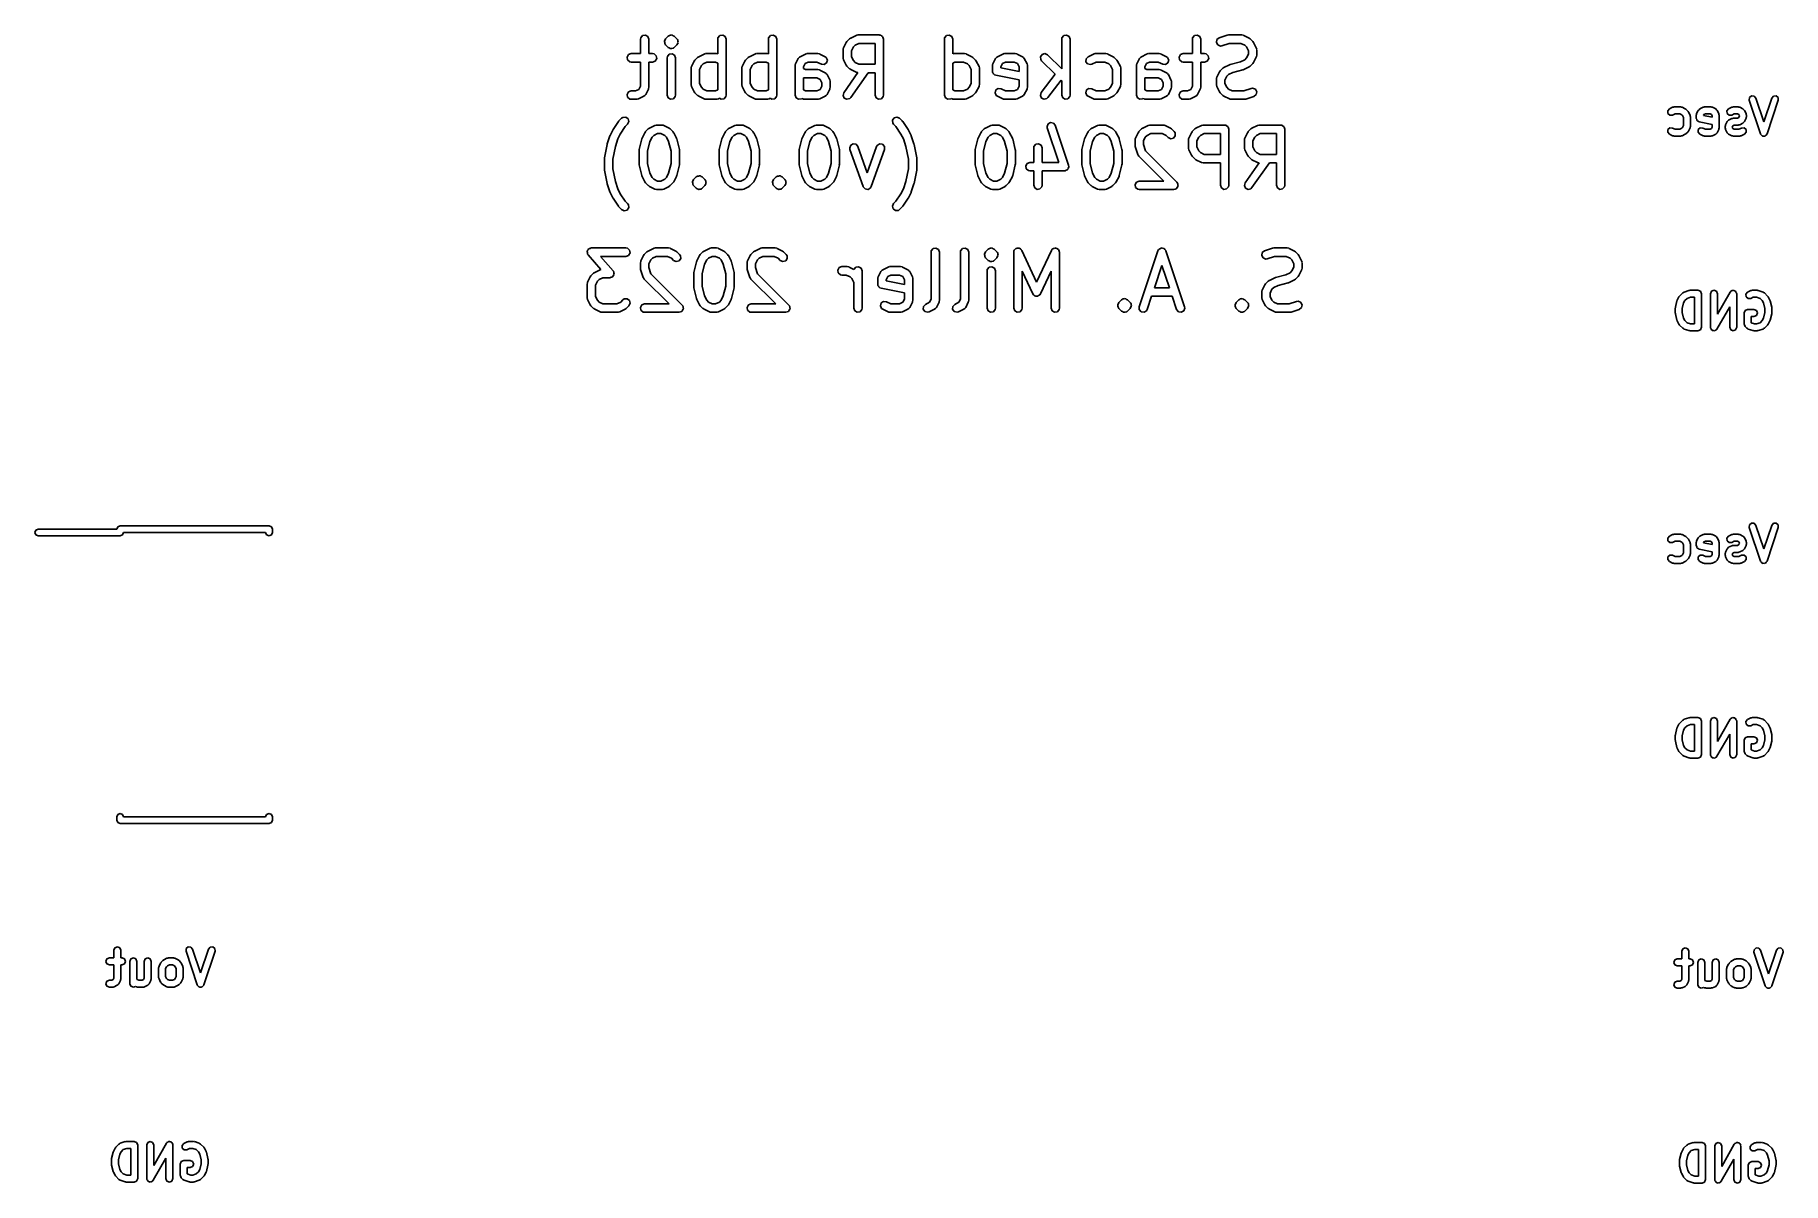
# Model space of a CAD drawing. Extents: x 83.8 to 115, y -109.1 to -88.6.
import ezdxf

# ---------------------------------------------------------------- set-up
doc = ezdxf.new("R2010")
doc.units = 0
doc.layers.add('BLACK', color=7, linetype='CONTINUOUS')

msp = doc.modelspace()

# ---------------------------------------------------------------- linework, layer by layer
at = {"layer": 'BLACK', "linetype": 'CONTINUOUS'}
for p, q in [((94.5679, -88.6474), (94.5724, -88.6217)), ((94.5679, -88.9057), (94.5679, -88.6474)), ((94.5724, -88.6217), (94.6054, -88.5824)), ((94.6054, -88.5824), (94.6559, -88.5735)), ((94.6559, -88.5735), (94.7003, -88.5992)), ((94.7003, -88.5992), (94.7179, -88.6474)), ((94.7179, -88.6474), (94.7179, -88.9057)), ((94.999, -88.6756), (95.0102, -88.6596)), ((95.0102, -88.6596), (95.0184, -88.642)), ((95.0184, -88.642), (95.066, -88.5943)), ((95.066, -88.5943), (95.0741, -88.5887)), ((95.0741, -88.5887), (95.076, -88.5859)), ((95.076, -88.5859), (95.0792, -88.5851)), ((95.0792, -88.5851), (95.0794, -88.585)), ((95.0794, -88.585), (95.0815, -88.5824)), ((95.0815, -88.5824), (95.0835, -88.5821)), ((95.0835, -88.5821), (95.0874, -88.5794)), ((95.0874, -88.5794), (95.1068, -88.5777)), ((95.1068, -88.5777), (95.1256, -88.5727)), ((95.1256, -88.5727), (95.1287, -88.5741)), ((95.1287, -88.5741), (95.1321, -88.5735)), ((95.1321, -88.5735), (95.135, -88.5752)), ((95.135, -88.5752), (95.1385, -88.5749)), ((95.1385, -88.5749), (95.1544, -88.5861)), ((95.1544, -88.5861), (95.1721, -88.5943)), ((95.1721, -88.5943), (95.2197, -88.642)), ((95.2197, -88.642), (95.2254, -88.6501)), ((95.2254, -88.6501), (95.2281, -88.652)), ((95.2281, -88.652), (95.229, -88.6552)), ((95.229, -88.6552), (95.2346, -88.6633)), ((95.9488, -88.6474), (95.9533, -88.6217)), ((95.9488, -88.9093), (95.9488, -88.6474)), ((95.9533, -88.6217), (95.9863, -88.5824)), ((95.9863, -88.5824), (96.0368, -88.5735)), ((96.0368, -88.5735), (96.0813, -88.5992)), ((96.0813, -88.5992), (96.0988, -88.6474)), ((96.0988, -88.6474), (96.0988, -89.6474)), ((96.8536, -88.6474), (96.8581, -88.6217)), ((96.8536, -88.9093), (96.8536, -88.6474)), ((96.8581, -88.6217), (96.8911, -88.5824)), ((96.8911, -88.5824), (96.9416, -88.5735)), ((96.9416, -88.5735), (96.986, -88.5992)), ((96.986, -88.5992), (97.0036, -88.6474)), ((97.0036, -88.6474), (97.0036, -89.6474)), ((98.2565, -88.6896), (98.3041, -88.642)), ((98.3041, -88.642), (98.3225, -88.6291)), ((98.3225, -88.6291), (98.3236, -88.6279)), ((98.3236, -88.6279), (98.4188, -88.5803)), ((98.4188, -88.5803), (98.4438, -88.5729)), ((98.4438, -88.5729), (98.4482, -88.5739)), ((98.4482, -88.5739), (98.4524, -88.5724)), ((98.4524, -88.5724), (98.8333, -88.5724)), ((98.8333, -88.5724), (98.8431, -88.5741)), ((98.8431, -88.5741), (98.8464, -88.5735)), ((98.8464, -88.5735), (98.8492, -88.5752)), ((98.8492, -88.5752), (98.859, -88.5769)), ((98.859, -88.5769), (98.8739, -88.5894)), ((98.8739, -88.5894), (98.8908, -88.5992)), ((98.8908, -88.5992), (98.8931, -88.6055)), ((98.8931, -88.6055), (98.8983, -88.6099)), ((98.8983, -88.6099), (98.9017, -88.6291)), ((98.9017, -88.6291), (98.9083, -88.6474)), ((98.9083, -88.6474), (98.9083, -89.6474)), ((99.9964, -88.6474), (100.001, -88.6217)), ((99.9964, -89.6474), (99.9964, -88.6474)), ((100.001, -88.6217), (100.034, -88.5824)), ((100.034, -88.5824), (100.084, -88.5735)), ((100.084, -88.5735), (100.129, -88.5992)), ((100.129, -88.5992), (100.146, -88.6474)), ((100.146, -88.6474), (100.146, -88.9097)), ((102.092, -88.6474), (102.096, -88.6217)), ((102.092, -89.1806), (102.092, -88.6474)), ((102.096, -88.6217), (102.129, -88.5824)), ((102.129, -88.5824), (102.18, -88.5735)), ((102.18, -88.5735), (102.224, -88.5992)), ((102.224, -88.5992), (102.242, -88.6474)), ((102.242, -88.6474), (102.242, -89.6474)), ((104.425, -88.6474), (104.43, -88.6217)), ((104.425, -88.9057), (104.425, -88.6474)), ((104.43, -88.6217), (104.462, -88.5824)), ((104.462, -88.5824), (104.513, -88.5735)), ((104.513, -88.5735), (104.557, -88.5992)), ((104.557, -88.5992), (104.575, -88.6474)), ((104.575, -88.6474), (104.575, -88.9057)), ((104.854, -88.706), (104.865, -88.6557)), ((104.865, -88.6557), (104.905, -88.6238)), ((104.905, -88.6238), (105.048, -88.5762)), ((105.048, -88.5762), (105.07, -88.5729)), ((105.07, -88.5729), (105.071, -88.5724)), ((105.071, -88.5724), (105.31, -88.5724)), ((105.31, -88.5724), (105.335, -88.5769)), ((105.335, -88.5769), (105.339, -88.5798)), ((105.339, -88.5798), (105.343, -88.5803)), ((105.343, -88.5803), (105.438, -88.6279)), ((105.438, -88.6279), (105.456, -88.6413)), ((105.456, -88.6413), (105.458, -88.642)), ((105.458, -88.642), (105.505, -88.6896)), ((94.3309, -88.9677), (94.3566, -88.9233)), ((94.3398, -89.0182), (94.3309, -88.9677)), ((94.3566, -88.9233), (94.4048, -88.9057)), ((94.4048, -88.9057), (94.5679, -88.9057)), ((94.7179, -88.9057), (94.7857, -88.9057)), ((94.7857, -88.9057), (94.8114, -88.9102)), ((94.8114, -88.9102), (94.8507, -88.9432)), ((94.8507, -88.9432), (94.8596, -88.9937)), ((94.9967, -88.6885), (94.9996, -88.6823)), ((95.0018, -88.7073), (94.9967, -88.6885)), ((94.9996, -88.6823), (94.999, -88.6756)), ((95.0035, -88.7267), (95.0018, -88.7073)), ((95.0091, -88.7348), (95.0035, -88.7267)), ((95.01, -88.738), (95.0091, -88.7348)), ((95.0127, -88.7399), (95.01, -88.738)), ((95.0184, -88.748), (95.0127, -88.7399)), ((95.066, -88.7957), (95.0184, -88.748)), ((95.044, -88.9807), (95.0486, -88.9551)), ((95.0486, -88.9551), (95.0815, -88.9158)), ((95.0837, -88.8039), (95.066, -88.7957)), ((95.0815, -88.9158), (95.1321, -88.9069)), ((95.0996, -88.8151), (95.0837, -88.8039)), ((95.1031, -88.8148), (95.0996, -88.8151)), ((95.106, -88.8165), (95.1031, -88.8148)), ((95.1094, -88.8159), (95.106, -88.8165)), ((95.1125, -88.8173), (95.1094, -88.8159)), ((95.1313, -88.8123), (95.1125, -88.8173)), ((95.1507, -88.8106), (95.1313, -88.8123)), ((95.1321, -88.9069), (95.1765, -88.9325)), ((95.1546, -88.8079), (95.1507, -88.8106)), ((95.1565, -88.8076), (95.1546, -88.8079)), ((95.1587, -88.805), (95.1565, -88.8076)), ((95.1588, -88.8049), (95.1587, -88.805)), ((95.1621, -88.8041), (95.1588, -88.8049)), ((95.164, -88.8013), (95.1621, -88.8041)), ((95.1721, -88.7957), (95.164, -88.8013)), ((95.2197, -88.748), (95.1721, -88.7957)), ((95.1765, -88.9325), (95.194, -88.9807)), ((95.2279, -88.7304), (95.2197, -88.748)), ((95.2391, -88.7144), (95.2279, -88.7304)), ((95.2346, -88.6633), (95.2363, -88.6827)), ((95.2363, -88.6827), (95.2414, -88.7015)), ((95.2414, -88.7015), (95.2385, -88.7077)), ((95.2385, -88.7077), (95.2391, -88.7144)), ((95.5898, -88.9753), (95.6082, -88.9624)), ((95.6082, -88.9624), (95.6093, -88.9613)), ((95.6093, -88.9613), (95.7046, -88.9136)), ((95.7046, -88.9136), (95.7295, -88.9062)), ((95.7295, -88.9062), (95.7339, -88.9072)), ((95.7339, -88.9072), (95.7381, -88.9057)), ((95.7381, -88.9057), (95.9286, -88.9057)), ((95.9286, -88.9057), (95.9488, -88.9093)), ((96.4946, -88.9753), (96.513, -88.9624)), ((96.513, -88.9624), (96.5141, -88.9613)), ((96.5141, -88.9613), (96.6093, -88.9136)), ((96.6093, -88.9136), (96.6343, -88.9062)), ((96.6343, -88.9062), (96.6386, -88.9072)), ((96.6386, -88.9072), (96.6429, -88.9057)), ((96.6429, -88.9057), (96.8333, -88.9057)), ((96.8333, -88.9057), (96.8536, -88.9093)), ((97.3853, -88.9948), (97.4008, -88.9739)), ((97.4008, -88.9739), (97.4111, -88.9694)), ((97.4111, -88.9694), (97.4188, -88.9613)), ((97.4188, -88.9613), (97.5141, -88.9136)), ((97.5141, -88.9136), (97.539, -88.9062)), ((97.539, -88.9062), (97.5434, -88.9072)), ((97.5434, -88.9072), (97.5476, -88.9057)), ((97.5476, -88.9057), (97.7381, -88.9057)), ((97.7381, -88.9057), (97.7637, -88.9102)), ((97.7637, -88.9102), (97.7672, -88.9131)), ((97.7672, -88.9131), (97.7716, -88.9136)), ((97.7716, -88.9136), (97.8669, -88.9613)), ((97.8669, -88.9613), (97.8878, -88.9768)), ((98.1869, -88.8379), (98.1914, -88.8122)), ((98.1869, -88.9807), (98.1869, -88.8379)), ((98.1914, -88.8122), (98.1943, -88.8088)), ((98.1943, -88.8088), (98.1948, -88.8043)), ((98.1948, -88.8043), (98.2424, -88.7091)), ((98.2424, -88.7091), (98.2558, -88.6911)), ((98.2558, -88.6911), (98.2565, -88.6896)), ((98.3712, -88.787), (98.3369, -88.8556)), ((98.3369, -88.8556), (98.3369, -88.963)), ((98.3369, -88.963), (98.3712, -89.0315)), ((98.4016, -88.7566), (98.3712, -88.787)), ((98.4701, -88.7224), (98.4016, -88.7566)), ((98.7583, -88.7224), (98.4701, -88.7224)), ((98.7583, -89.0962), (98.7583, -88.7224)), ((100.146, -88.9097), (100.158, -88.9062)), ((100.158, -88.9062), (100.162, -88.9072)), ((100.162, -88.9072), (100.167, -88.9057)), ((100.167, -88.9057), (100.357, -88.9057)), ((100.357, -88.9057), (100.383, -88.9102)), ((100.383, -88.9102), (100.386, -88.9131)), ((100.386, -88.9131), (100.391, -88.9136)), ((100.391, -88.9136), (100.486, -88.9613)), ((100.486, -88.9613), (100.504, -88.9746)), ((100.909, -88.9948), (100.925, -88.9739)), ((100.925, -88.9739), (100.935, -88.9694)), ((100.935, -88.9694), (100.943, -88.9613)), ((100.943, -88.9613), (101.038, -88.9136)), ((101.038, -88.9136), (101.063, -88.9062)), ((101.063, -88.9062), (101.067, -88.9072)), ((101.067, -88.9072), (101.071, -88.9057)), ((101.071, -88.9057), (101.262, -88.9057)), ((101.262, -88.9057), (101.288, -88.9102)), ((101.288, -88.9102), (101.291, -88.9131)), ((101.291, -88.9131), (101.295, -88.9136)), ((101.295, -88.9136), (101.391, -88.9613)), ((101.391, -88.9613), (101.412, -88.9768)), ((101.713, -88.9613), (101.743, -88.9193)), ((101.718, -89.0124), (101.713, -88.9613)), ((101.743, -88.9193), (101.792, -88.906)), ((101.792, -88.906), (101.839, -88.9277)), ((101.839, -88.9277), (102.092, -89.1806)), ((102.526, -88.9985), (102.562, -88.9613)), ((102.562, -88.9613), (102.657, -88.9136)), ((102.657, -88.9136), (102.682, -88.9062)), ((102.682, -88.9062), (102.686, -88.9072)), ((102.686, -88.9072), (102.69, -88.9057)), ((102.69, -88.9057), (102.881, -88.9057)), ((102.881, -88.9057), (102.907, -88.9102)), ((102.907, -88.9102), (102.91, -88.9131)), ((102.91, -88.9131), (102.914, -88.9136)), ((102.914, -88.9136), (103.01, -88.9613)), ((103.01, -88.9613), (103.028, -88.9746)), ((103.481, -88.9948), (103.496, -88.9739)), ((103.496, -88.9739), (103.506, -88.9694)), ((103.506, -88.9694), (103.514, -88.9613)), ((103.514, -88.9613), (103.609, -88.9136)), ((103.609, -88.9136), (103.634, -88.9062)), ((103.634, -88.9062), (103.639, -88.9072)), ((103.639, -88.9072), (103.643, -88.9057)), ((103.643, -88.9057), (103.833, -88.9057)), ((103.833, -88.9057), (103.859, -88.9102)), ((103.859, -88.9102), (103.862, -88.9131)), ((103.862, -88.9131), (103.867, -88.9136)), ((103.867, -88.9136), (103.962, -88.9613)), ((103.962, -88.9613), (103.983, -88.9768)), ((104.188, -88.9677), (104.214, -88.9233)), ((104.197, -89.0182), (104.188, -88.9677)), ((104.214, -88.9233), (104.262, -88.9057)), ((104.262, -88.9057), (104.425, -88.9057)), ((104.575, -88.9057), (104.643, -88.9057)), ((104.643, -88.9057), (104.669, -88.9102)), ((104.669, -88.9102), (104.708, -88.9432)), ((104.708, -88.9432), (104.717, -88.9937)), ((104.879, -88.7511), (104.854, -88.706)), ((104.927, -88.77), (104.879, -88.7511)), ((104.952, -88.7662), (104.927, -88.77)), ((105.084, -88.7224), (104.952, -88.7662)), ((105.292, -88.7224), (105.084, -88.7224)), ((105.36, -88.7566), (105.292, -88.7224)), ((105.391, -88.787), (105.36, -88.7566)), ((105.425, -88.8556), (105.391, -88.787)), ((105.391, -88.9839), (105.425, -88.9154)), ((105.425, -88.9154), (105.425, -88.8556)), ((105.505, -88.6896), (105.518, -88.7079)), ((105.518, -88.7079), (105.519, -88.7091)), ((105.519, -88.7091), (105.567, -88.8043)), ((105.567, -88.9666), (105.519, -89.0619)), ((105.567, -88.8043), (105.575, -88.8293)), ((105.568, -88.9622), (105.567, -88.9666)), ((105.57, -88.9587), (105.568, -88.9622)), ((105.575, -88.9331), (105.57, -88.9587)), ((105.575, -88.8293), (105.573, -88.8336)), ((105.573, -88.8336), (105.575, -88.8379)), ((105.575, -88.8379), (105.575, -88.9331)), ((94.3791, -89.0512), (94.3398, -89.0182)), ((94.4048, -89.0557), (94.3791, -89.0512)), ((94.5679, -89.0557), (94.4048, -89.0557)), ((94.5679, -89.4868), (94.5679, -89.0557)), ((94.7857, -89.0557), (94.7179, -89.0557)), ((94.7179, -89.0557), (94.7179, -89.5045)), ((94.8339, -89.0382), (94.7857, -89.0557)), ((94.8596, -88.9937), (94.8339, -89.0382)), ((95.044, -89.6474), (95.044, -88.9807)), ((95.194, -88.9807), (95.194, -89.6474)), ((95.4726, -89.1712), (95.4771, -89.1455)), ((95.4726, -89.4569), (95.4726, -89.1712)), ((95.4771, -89.1455), (95.48, -89.1421)), ((95.48, -89.1421), (95.4805, -89.1376)), ((95.4805, -89.1376), (95.5282, -89.0424)), ((95.5282, -89.0424), (95.5415, -89.0244)), ((95.5415, -89.0244), (95.5422, -89.0229)), ((95.5422, -89.0229), (95.5898, -88.9753)), ((95.6569, -89.1204), (95.6226, -89.1889)), ((95.6226, -89.1889), (95.6226, -89.4392)), ((95.6873, -89.09), (95.6569, -89.1204)), ((95.7558, -89.0557), (95.6873, -89.09)), ((95.9109, -89.0557), (95.7558, -89.0557)), ((95.9488, -89.0747), (95.9109, -89.0557)), ((95.9488, -89.5534), (95.9488, -89.0747)), ((96.3774, -89.1712), (96.3819, -89.1455)), ((96.3774, -89.4569), (96.3774, -89.1712)), ((96.3819, -89.1455), (96.3848, -89.1421)), ((96.3848, -89.1421), (96.3853, -89.1376)), ((96.3853, -89.1376), (96.4329, -89.0424)), ((96.4329, -89.0424), (96.4463, -89.0244)), ((96.4463, -89.0244), (96.447, -89.0229)), ((96.447, -89.0229), (96.4946, -88.9753)), ((96.5616, -89.1204), (96.5274, -89.1889)), ((96.5274, -89.1889), (96.5274, -89.4392)), ((96.592, -89.09), (96.5616, -89.1204)), ((96.6606, -89.0557), (96.592, -89.09)), ((96.8156, -89.0557), (96.6606, -89.0557)), ((96.8536, -89.0747), (96.8156, -89.0557)), ((96.8536, -89.5534), (96.8536, -89.0747)), ((97.3298, -89.1236), (97.3343, -89.0979)), ((97.3298, -89.6474), (97.3298, -89.1236)), ((97.3343, -89.0979), (97.3372, -89.0945)), ((97.3372, -89.0945), (97.3377, -89.09)), ((97.3377, -89.09), (97.3853, -88.9948)), ((97.5083, -89.0842), (97.4798, -89.1413)), ((97.4798, -89.1413), (97.4798, -89.1725)), ((97.4798, -89.1725), (97.5177, -89.1914)), ((97.5653, -89.0557), (97.5083, -89.0842)), ((97.5177, -89.1914), (97.7381, -89.1914)), ((97.7204, -89.0557), (97.5653, -89.0557)), ((97.7998, -89.0954), (97.7204, -89.0557)), ((97.7381, -89.1914), (97.7637, -89.196)), ((97.7637, -89.196), (97.7672, -89.1988)), ((97.7672, -89.1988), (97.7716, -89.1993)), ((97.7716, -89.1993), (97.8669, -89.247)), ((97.8508, -89.1013), (97.7998, -89.0954)), ((97.8936, -89.073), (97.8508, -89.1013)), ((97.8669, -89.247), (97.8878, -89.2625)), ((97.8878, -88.9768), (97.9082, -89.0238)), ((97.8878, -89.2625), (97.8923, -89.2728)), ((97.8923, -89.2728), (97.9004, -89.2805)), ((97.9082, -89.0238), (97.8936, -89.073)), ((97.9004, -89.2805), (97.948, -89.3757)), ((98.1884, -88.9849), (98.1869, -88.9807)), ((98.1874, -88.9893), (98.1884, -88.9849)), ((98.1948, -89.0143), (98.1874, -88.9893)), ((98.2424, -89.1095), (98.1948, -89.0143)), ((98.2005, -89.6044), (98.4513, -89.246)), ((98.2436, -89.1106), (98.2424, -89.1095)), ((98.2565, -89.129), (98.2436, -89.1106)), ((98.3041, -89.1766), (98.2565, -89.129)), ((98.3056, -89.1773), (98.3041, -89.1766)), ((98.3236, -89.1907), (98.3056, -89.1773)), ((98.6343, -89.2462), (98.3233, -89.6904)), ((98.4188, -89.2383), (98.3236, -89.1907)), ((98.3712, -89.0315), (98.4016, -89.0619)), ((98.4016, -89.0619), (98.4701, -89.0962)), ((98.4233, -89.2388), (98.4188, -89.2383)), ((98.4267, -89.2417), (98.4233, -89.2388)), ((98.4513, -89.246), (98.4267, -89.2417)), ((98.4701, -89.0962), (98.7583, -89.0962)), ((98.7583, -89.2462), (98.6343, -89.2462)), ((98.7583, -89.6474), (98.7583, -89.2462)), ((100.184, -89.0557), (100.146, -89.0747)), ((100.146, -89.0747), (100.146, -89.5534)), ((100.339, -89.0557), (100.184, -89.0557)), ((100.408, -89.09), (100.339, -89.0557)), ((100.438, -89.1204), (100.408, -89.09)), ((100.473, -89.1889), (100.438, -89.1204)), ((100.473, -89.4392), (100.473, -89.1889)), ((100.504, -88.9746), (100.505, -88.9753)), ((100.505, -88.9753), (100.553, -89.0229)), ((100.553, -89.0229), (100.566, -89.0413)), ((100.566, -89.0413), (100.567, -89.0424)), ((100.567, -89.0424), (100.615, -89.1376)), ((100.615, -89.1376), (100.622, -89.1626)), ((100.622, -89.1626), (100.621, -89.167)), ((100.621, -89.167), (100.623, -89.1712)), ((100.623, -89.1712), (100.623, -89.4569)), ((100.854, -89.1236), (100.858, -89.0979)), ((100.854, -89.2188), (100.854, -89.1236)), ((100.858, -89.2305), (100.854, -89.2188)), ((100.858, -89.0979), (100.861, -89.0945)), ((100.858, -89.2428), (100.858, -89.2305)), ((100.866, -89.2538), (100.858, -89.2428)), ((100.861, -89.09), (100.909, -88.9948)), ((100.861, -89.0945), (100.861, -89.09)), ((100.871, -89.267), (100.866, -89.2538)), ((100.882, -89.2732), (100.871, -89.267)), ((100.89, -89.2829), (100.882, -89.2732)), ((100.914, -89.2924), (100.89, -89.2829)), ((101.032, -89.0842), (101.004, -89.1413)), ((101.004, -89.1413), (101.004, -89.1573)), ((101.004, -89.1573), (101.33, -89.2226)), ((101.089, -89.0557), (101.032, -89.0842)), ((101.244, -89.0557), (101.089, -89.0557)), ((101.301, -89.0842), (101.244, -89.0557)), ((101.33, -89.1413), (101.301, -89.0842)), ((101.33, -89.2226), (101.33, -89.1413)), ((101.412, -88.9768), (101.416, -88.9871)), ((101.416, -88.9871), (101.424, -88.9948)), ((101.424, -88.9948), (101.472, -89.09)), ((101.472, -89.09), (101.479, -89.115)), ((101.479, -89.115), (101.478, -89.1194)), ((101.478, -89.1194), (101.48, -89.1236)), ((101.48, -89.1236), (101.48, -89.5045)), ((101.733, -89.0337), (101.718, -89.0124)), ((101.726, -89.6024), (101.972, -89.2735)), ((101.972, -89.2735), (101.733, -89.0337)), ((102.523, -89.0497), (102.526, -88.9985)), ((102.554, -89.0909), (102.523, -89.0497)), ((102.604, -89.1028), (102.554, -89.0909)), ((102.629, -89.0954), (102.604, -89.1028)), ((102.708, -89.0557), (102.629, -89.0954)), ((102.863, -89.0557), (102.708, -89.0557)), ((102.932, -89.09), (102.863, -89.0557)), ((102.962, -89.1204), (102.932, -89.09)), ((102.996, -89.1889), (102.962, -89.1204)), ((102.996, -89.4392), (102.996, -89.1889)), ((103.028, -88.9746), (103.029, -88.9753)), ((103.029, -88.9753), (103.077, -89.0229)), ((103.077, -89.0229), (103.09, -89.0413)), ((103.09, -89.0413), (103.091, -89.0424)), ((103.091, -89.0424), (103.139, -89.1376)), ((103.139, -89.1376), (103.146, -89.1626)), ((103.146, -89.1626), (103.145, -89.167)), ((103.145, -89.167), (103.146, -89.1712)), ((103.146, -89.1712), (103.146, -89.4569)), ((103.425, -89.1236), (103.43, -89.0979)), ((103.425, -89.6474), (103.425, -89.1236)), ((103.43, -89.0979), (103.432, -89.0945)), ((103.432, -89.0945), (103.433, -89.09)), ((103.433, -89.09), (103.481, -88.9948)), ((103.604, -89.0842), (103.575, -89.1413)), ((103.575, -89.1413), (103.575, -89.1725)), ((103.575, -89.1725), (103.613, -89.1914)), ((103.661, -89.0557), (103.604, -89.0842)), ((103.613, -89.1914), (103.833, -89.1914)), ((103.816, -89.0557), (103.661, -89.0557)), ((103.895, -89.0954), (103.816, -89.0557)), ((103.833, -89.1914), (103.859, -89.196)), ((103.859, -89.196), (103.862, -89.1988)), ((103.862, -89.1988), (103.867, -89.1993)), ((103.867, -89.1993), (103.962, -89.247)), ((103.946, -89.1013), (103.895, -89.0954)), ((103.989, -89.073), (103.946, -89.1013)), ((103.962, -89.247), (103.983, -89.2625)), ((103.983, -88.9768), (104.003, -89.0238)), ((103.983, -89.2625), (103.987, -89.2728)), ((103.987, -89.2728), (103.996, -89.2805)), ((104.003, -89.0238), (103.989, -89.073)), ((103.996, -89.2805), (104.043, -89.3757)), ((104.236, -89.0512), (104.197, -89.0182)), ((104.262, -89.0557), (104.236, -89.0512)), ((104.425, -89.0557), (104.262, -89.0557)), ((104.425, -89.4868), (104.425, -89.0557)), ((104.643, -89.0557), (104.575, -89.0557)), ((104.575, -89.0557), (104.575, -89.5045)), ((104.691, -89.0382), (104.643, -89.0557)), ((104.717, -88.9937), (104.691, -89.0382)), ((104.861, -89.3281), (104.909, -89.2329)), ((104.909, -89.2329), (104.922, -89.2149)), ((104.922, -89.2149), (104.923, -89.2134)), ((104.923, -89.2134), (104.971, -89.1658)), ((104.971, -89.1658), (104.989, -89.1529)), ((104.989, -89.1529), (104.99, -89.1517)), ((104.99, -89.1517), (105.086, -89.1041)), ((105.068, -89.2804), (105.038, -89.3109)), ((105.145, -89.242), (105.068, -89.2804)), ((105.086, -89.1041), (105.098, -89.1004)), ((105.098, -89.1004), (105.101, -89.0984)), ((105.101, -89.0984), (105.283, -89.0528)), ((105.328, -89.1963), (105.145, -89.242)), ((105.283, -89.0528), (105.36, -89.0143)), ((105.331, -89.1943), (105.328, -89.1963)), ((105.343, -89.1907), (105.331, -89.1943)), ((105.438, -89.143), (105.343, -89.1907)), ((105.36, -89.0143), (105.391, -88.9839)), ((105.439, -89.1418), (105.438, -89.143)), ((105.458, -89.129), (105.439, -89.1418)), ((105.505, -89.0814), (105.458, -89.129)), ((105.506, -89.0799), (105.505, -89.0814)), ((105.519, -89.0619), (105.506, -89.0799)), ((94.3309, -89.6344), (94.3566, -89.5899)), ((94.3566, -89.5899), (94.4048, -89.5724)), ((94.4048, -89.5724), (94.4823, -89.5724)), ((94.4823, -89.5724), (94.5393, -89.5439)), ((94.5393, -89.5439), (94.5679, -89.4868)), ((94.7099, -89.5381), (94.6623, -89.6333)), ((94.7105, -89.5336), (94.7099, -89.5381)), ((94.7133, -89.5302), (94.7105, -89.5336)), ((94.7179, -89.5045), (94.7133, -89.5302)), ((95.4742, -89.4611), (95.4726, -89.4569)), ((95.4731, -89.4655), (95.4742, -89.4611)), ((95.4805, -89.4904), (95.4731, -89.4655)), ((95.5282, -89.5857), (95.4805, -89.4904)), ((95.5293, -89.5868), (95.5282, -89.5857)), ((95.5422, -89.6052), (95.5293, -89.5868)), ((95.6226, -89.4392), (95.6569, -89.5077)), ((95.6569, -89.5077), (95.6873, -89.5381)), ((95.6873, -89.5381), (95.7558, -89.5724)), ((95.7558, -89.5724), (95.9109, -89.5724)), ((95.9109, -89.5724), (95.9488, -89.5534)), ((96.3789, -89.4611), (96.3774, -89.4569)), ((96.3779, -89.4655), (96.3789, -89.4611)), ((96.3853, -89.4904), (96.3779, -89.4655)), ((96.4329, -89.5857), (96.3853, -89.4904)), ((96.4341, -89.5868), (96.4329, -89.5857)), ((96.447, -89.6052), (96.4341, -89.5868)), ((96.5274, -89.4392), (96.5616, -89.5077)), ((96.5616, -89.5077), (96.592, -89.5381)), ((96.592, -89.5381), (96.6606, -89.5724)), ((96.6606, -89.5724), (96.8156, -89.5724)), ((96.8156, -89.5724), (96.8536, -89.5534)), ((97.5, -89.3414), (97.4798, -89.3379)), ((97.4798, -89.3379), (97.4798, -89.5534)), ((97.4798, -89.5534), (97.5177, -89.5724)), ((97.7204, -89.3414), (97.5, -89.3414)), ((97.5177, -89.5724), (97.7204, -89.5724)), ((97.7774, -89.3699), (97.7204, -89.3414)), ((97.7204, -89.5724), (97.7774, -89.5439)), ((97.806, -89.427), (97.7774, -89.3699)), ((97.7774, -89.5439), (97.806, -89.4868)), ((97.806, -89.4868), (97.806, -89.427)), ((97.948, -89.5381), (97.9004, -89.6333)), ((97.948, -89.3757), (97.9555, -89.4007)), ((97.9485, -89.5336), (97.948, -89.5381)), ((97.9514, -89.5302), (97.9485, -89.5336)), ((97.956, -89.5045), (97.9514, -89.5302)), ((97.9555, -89.4007), (97.9544, -89.4051)), ((97.9544, -89.4051), (97.956, -89.4093)), ((97.956, -89.4093), (97.956, -89.5045)), ((100.146, -89.5534), (100.184, -89.5724)), ((100.184, -89.5724), (100.339, -89.5724)), ((100.339, -89.5724), (100.408, -89.5381)), ((100.408, -89.5381), (100.438, -89.5077)), ((100.438, -89.5077), (100.473, -89.4392)), ((100.567, -89.5857), (100.554, -89.6037)), ((100.615, -89.4904), (100.567, -89.5857)), ((100.618, -89.4826), (100.615, -89.486)), ((100.615, -89.486), (100.615, -89.4904)), ((100.623, -89.4569), (100.618, -89.4826)), ((100.901, -89.6043), (100.916, -89.5551)), ((101.33, -89.3755), (100.914, -89.2924)), ((100.916, -89.5551), (100.959, -89.5268)), ((100.959, -89.5268), (101.01, -89.5327)), ((101.01, -89.5327), (101.089, -89.5724)), ((101.089, -89.5724), (101.244, -89.5724)), ((101.244, -89.5724), (101.301, -89.5439)), ((101.301, -89.5439), (101.33, -89.4868)), ((101.33, -89.4868), (101.33, -89.3755)), ((101.472, -89.5381), (101.424, -89.6333)), ((101.475, -89.5302), (101.472, -89.5336)), ((101.472, -89.5336), (101.472, -89.5381)), ((101.48, -89.5045), (101.475, -89.5302)), ((102.08, -89.3806), (101.846, -89.6924)), ((102.092, -89.3927), (102.08, -89.3806)), ((102.092, -89.6474), (102.092, -89.3927)), ((102.52, -89.6043), (102.535, -89.5551)), ((102.535, -89.5551), (102.578, -89.5268)), ((102.578, -89.5268), (102.629, -89.5327)), ((102.629, -89.5327), (102.708, -89.5724)), ((102.708, -89.5724), (102.863, -89.5724)), ((102.863, -89.5724), (102.932, -89.5381)), ((102.932, -89.5381), (102.962, -89.5077)), ((102.962, -89.5077), (102.996, -89.4392)), ((103.091, -89.5857), (103.078, -89.6037)), ((103.139, -89.4904), (103.091, -89.5857)), ((103.142, -89.4826), (103.139, -89.486)), ((103.139, -89.486), (103.139, -89.4904)), ((103.146, -89.4569), (103.142, -89.4826)), ((103.595, -89.3414), (103.575, -89.3379)), ((103.575, -89.3379), (103.575, -89.5534)), ((103.575, -89.5534), (103.613, -89.5724)), ((103.816, -89.3414), (103.595, -89.3414)), ((103.613, -89.5724), (103.816, -89.5724)), ((103.873, -89.3699), (103.816, -89.3414)), ((103.816, -89.5724), (103.873, -89.5439)), ((103.901, -89.427), (103.873, -89.3699)), ((103.873, -89.5439), (103.901, -89.4868)), ((103.901, -89.4868), (103.901, -89.427)), ((104.043, -89.5381), (103.996, -89.6333)), ((104.043, -89.3757), (104.051, -89.4007)), ((104.044, -89.5336), (104.043, -89.5381)), ((104.047, -89.5302), (104.044, -89.5336)), ((104.051, -89.5045), (104.047, -89.5302)), ((104.051, -89.4007), (104.05, -89.4051)), ((104.05, -89.4051), (104.051, -89.4093)), ((104.051, -89.4093), (104.051, -89.5045)), ((104.188, -89.6344), (104.214, -89.5899)), ((104.214, -89.5899), (104.262, -89.5724)), ((104.262, -89.5724), (104.339, -89.5724)), ((104.339, -89.5724), (104.396, -89.5439)), ((104.396, -89.5439), (104.425, -89.4868)), ((104.567, -89.5381), (104.519, -89.6333)), ((104.568, -89.5336), (104.567, -89.5381)), ((104.57, -89.5302), (104.568, -89.5336)), ((104.575, -89.5045), (104.57, -89.5302)), ((104.854, -89.3617), (104.858, -89.336)), ((104.854, -89.4569), (104.854, -89.3617)), ((104.855, -89.4611), (104.854, -89.4569)), ((104.854, -89.4655), (104.855, -89.4611)), ((104.861, -89.4904), (104.854, -89.4655)), ((104.858, -89.336), (104.861, -89.3326)), ((104.861, -89.3326), (104.861, -89.3281)), ((104.909, -89.5857), (104.861, -89.4904)), ((104.91, -89.5868), (104.909, -89.5857)), ((104.923, -89.6052), (104.91, -89.5868)), ((105.038, -89.3109), (105.004, -89.3794)), ((105.004, -89.3794), (105.004, -89.4392)), ((105.004, -89.4392), (105.038, -89.5077)), ((105.038, -89.5077), (105.068, -89.5381)), ((105.068, -89.5381), (105.137, -89.5724)), ((105.137, -89.5724), (105.345, -89.5724)), ((105.345, -89.5724), (105.476, -89.5286)), ((105.476, -89.5286), (105.502, -89.5248)), ((105.502, -89.5248), (105.55, -89.5436)), ((105.55, -89.5436), (105.574, -89.5888)), ((105.574, -89.5888), (105.564, -89.639)), ((94.3398, -89.6849), (94.3309, -89.6344)), ((94.3791, -89.7179), (94.3398, -89.6849)), ((94.4048, -89.7224), (94.3791, -89.7179)), ((94.5, -89.7224), (94.4048, -89.7224)), ((94.5042, -89.7208), (94.5, -89.7224)), ((94.5086, -89.7219), (94.5042, -89.7208)), ((94.5335, -89.7145), (94.5086, -89.7219)), ((94.6288, -89.6668), (94.5335, -89.7145)), ((94.6365, -89.6587), (94.6288, -89.6668)), ((94.6468, -89.6542), (94.6365, -89.6587)), ((94.6623, -89.6333), (94.6468, -89.6542)), ((95.0616, -89.6956), (95.044, -89.6474)), ((95.106, -89.7212), (95.0616, -89.6956)), ((95.1565, -89.7123), (95.106, -89.7212)), ((95.1895, -89.673), (95.1565, -89.7123)), ((95.194, -89.6474), (95.1895, -89.673)), ((95.5898, -89.6528), (95.5422, -89.6052)), ((95.5913, -89.6535), (95.5898, -89.6528)), ((95.6093, -89.6668), (95.5913, -89.6535)), ((95.7046, -89.7145), (95.6093, -89.6668)), ((95.709, -89.715), (95.7046, -89.7145)), ((95.7124, -89.7179), (95.709, -89.715)), ((95.7381, -89.7224), (95.7124, -89.7179)), ((95.9286, -89.7224), (95.7381, -89.7224)), ((95.9328, -89.7208), (95.9286, -89.7224)), ((95.9371, -89.7219), (95.9328, -89.7208)), ((95.9621, -89.7145), (95.9371, -89.7219)), ((95.9819, -89.7046), (95.9621, -89.7145)), ((96.0108, -89.7212), (95.9819, -89.7046)), ((96.0613, -89.7123), (96.0108, -89.7212)), ((96.0943, -89.673), (96.0613, -89.7123)), ((96.0988, -89.6474), (96.0943, -89.673)), ((96.4946, -89.6528), (96.447, -89.6052)), ((96.4961, -89.6535), (96.4946, -89.6528)), ((96.5141, -89.6668), (96.4961, -89.6535)), ((96.6093, -89.7145), (96.5141, -89.6668)), ((96.6138, -89.715), (96.6093, -89.7145)), ((96.6172, -89.7179), (96.6138, -89.715)), ((96.6429, -89.7224), (96.6172, -89.7179)), ((96.8333, -89.7224), (96.6429, -89.7224)), ((96.8375, -89.7208), (96.8333, -89.7224)), ((96.8419, -89.7219), (96.8375, -89.7208)), ((96.8669, -89.7145), (96.8419, -89.7219)), ((96.8867, -89.7046), (96.8669, -89.7145)), ((96.9155, -89.7212), (96.8867, -89.7046)), ((96.9661, -89.7123), (96.9155, -89.7212)), ((96.999, -89.673), (96.9661, -89.7123)), ((97.0036, -89.6474), (96.999, -89.673)), ((97.3473, -89.6956), (97.3298, -89.6474)), ((97.3917, -89.7212), (97.3473, -89.6956)), ((97.4423, -89.7123), (97.3917, -89.7212)), ((97.4482, -89.7053), (97.4423, -89.7123)), ((97.4665, -89.7145), (97.4482, -89.7053)), ((97.4709, -89.715), (97.4665, -89.7145)), ((97.4743, -89.7179), (97.4709, -89.715)), ((97.5, -89.7224), (97.4743, -89.7179)), ((97.7381, -89.7224), (97.5, -89.7224)), ((97.7423, -89.7208), (97.7381, -89.7224)), ((97.7467, -89.7219), (97.7423, -89.7208)), ((97.7716, -89.7145), (97.7467, -89.7219)), ((97.8669, -89.6668), (97.7716, -89.7145)), ((97.8746, -89.6587), (97.8669, -89.6668)), ((97.8849, -89.6542), (97.8746, -89.6587)), ((97.9004, -89.6333), (97.8849, -89.6542)), ((98.1872, -89.6539), (98.2005, -89.6044)), ((98.2089, -89.7004), (98.1872, -89.6539)), ((98.2554, -89.7221), (98.2089, -89.7004)), ((98.3049, -89.7088), (98.2554, -89.7221)), ((98.3233, -89.6904), (98.3049, -89.7088)), ((98.7759, -89.6956), (98.7583, -89.6474)), ((98.8203, -89.7212), (98.7759, -89.6956)), ((98.8708, -89.7123), (98.8203, -89.7212)), ((98.9038, -89.673), (98.8708, -89.7123)), ((98.9083, -89.6474), (98.9038, -89.673)), ((100.014, -89.6956), (99.9964, -89.6474)), ((100.058, -89.7212), (100.014, -89.6956)), ((100.109, -89.7123), (100.058, -89.7212)), ((100.115, -89.7053), (100.109, -89.7123)), ((100.133, -89.7145), (100.115, -89.7053)), ((100.138, -89.715), (100.133, -89.7145)), ((100.141, -89.7179), (100.138, -89.715)), ((100.167, -89.7224), (100.141, -89.7179)), ((100.357, -89.7224), (100.167, -89.7224)), ((100.361, -89.7208), (100.357, -89.7224)), ((100.366, -89.7219), (100.361, -89.7208)), ((100.391, -89.7145), (100.366, -89.7219)), ((100.486, -89.6668), (100.391, -89.7145)), ((100.487, -89.6657), (100.486, -89.6668)), ((100.505, -89.6528), (100.487, -89.6657)), ((100.553, -89.6052), (100.505, -89.6528)), ((100.554, -89.6037), (100.553, -89.6052)), ((100.922, -89.6513), (100.901, -89.6043)), ((100.943, -89.6668), (100.922, -89.6513)), ((101.038, -89.7145), (100.943, -89.6668)), ((101.042, -89.715), (101.038, -89.7145)), ((101.046, -89.7179), (101.042, -89.715)), ((101.071, -89.7224), (101.046, -89.7179)), ((101.262, -89.7224), (101.071, -89.7224)), ((101.266, -89.7208), (101.262, -89.7224)), ((101.27, -89.7219), (101.266, -89.7208)), ((101.295, -89.7145), (101.27, -89.7219)), ((101.391, -89.6668), (101.295, -89.7145)), ((101.398, -89.6587), (101.391, -89.6668)), ((101.409, -89.6542), (101.398, -89.6587)), ((101.424, -89.6333), (101.409, -89.6542)), ((101.711, -89.6515), (101.726, -89.6024)), ((101.731, -89.6987), (101.711, -89.6515)), ((101.777, -89.7218), (101.731, -89.6987)), ((101.827, -89.7102), (101.777, -89.7218)), ((101.846, -89.6924), (101.827, -89.7102)), ((102.109, -89.6956), (102.092, -89.6474)), ((102.154, -89.7212), (102.109, -89.6956)), ((102.204, -89.7123), (102.154, -89.7212)), ((102.237, -89.673), (102.204, -89.7123)), ((102.242, -89.6474), (102.237, -89.673)), ((102.541, -89.6513), (102.52, -89.6043)), ((102.562, -89.6668), (102.541, -89.6513)), ((102.657, -89.7145), (102.562, -89.6668)), ((102.661, -89.715), (102.657, -89.7145)), ((102.665, -89.7179), (102.661, -89.715)), ((102.69, -89.7224), (102.665, -89.7179)), ((102.881, -89.7224), (102.69, -89.7224)), ((102.885, -89.7208), (102.881, -89.7224)), ((102.89, -89.7219), (102.885, -89.7208)), ((102.914, -89.7145), (102.89, -89.7219)), ((103.01, -89.6668), (102.914, -89.7145)), ((103.011, -89.6657), (103.01, -89.6668)), ((103.029, -89.6528), (103.011, -89.6657)), ((103.077, -89.6052), (103.029, -89.6528)), ((103.078, -89.6037), (103.077, -89.6052)), ((103.443, -89.6956), (103.425, -89.6474)), ((103.487, -89.7212), (103.443, -89.6956)), ((103.537, -89.7123), (103.487, -89.7212)), ((103.543, -89.7053), (103.537, -89.7123)), ((103.562, -89.7145), (103.543, -89.7053)), ((103.566, -89.715), (103.562, -89.7145)), ((103.57, -89.7179), (103.566, -89.715)), ((103.595, -89.7224), (103.57, -89.7179)), ((103.833, -89.7224), (103.595, -89.7224)), ((103.838, -89.7208), (103.833, -89.7224)), ((103.842, -89.7219), (103.838, -89.7208)), ((103.867, -89.7145), (103.842, -89.7219)), ((103.962, -89.6668), (103.867, -89.7145)), ((103.97, -89.6587), (103.962, -89.6668)), ((103.98, -89.6542), (103.97, -89.6587)), ((103.996, -89.6333), (103.98, -89.6542)), ((104.197, -89.6849), (104.188, -89.6344)), ((104.236, -89.7179), (104.197, -89.6849)), ((104.262, -89.7224), (104.236, -89.7179)), ((104.357, -89.7224), (104.262, -89.7224)), ((104.361, -89.7208), (104.357, -89.7224)), ((104.366, -89.7219), (104.361, -89.7208)), ((104.391, -89.7145), (104.366, -89.7219)), ((104.486, -89.6668), (104.391, -89.7145)), ((104.494, -89.6587), (104.486, -89.6668)), ((104.504, -89.6542), (104.494, -89.6587)), ((104.519, -89.6333), (104.504, -89.6542)), ((104.971, -89.6528), (104.923, -89.6052)), ((104.972, -89.6535), (104.971, -89.6528)), ((104.99, -89.6668), (104.972, -89.6535)), ((105.086, -89.7145), (104.99, -89.6668)), ((105.09, -89.715), (105.086, -89.7145)), ((105.093, -89.7179), (105.09, -89.715)), ((105.119, -89.7224), (105.093, -89.7179)), ((105.357, -89.7224), (105.119, -89.7224)), ((105.359, -89.7218), (105.357, -89.7224)), ((105.381, -89.7185), (105.359, -89.7218)), ((105.524, -89.6709), (105.381, -89.7185)), ((105.564, -89.639), (105.524, -89.6709)), ((112.914, -89.9285), (112.945, -89.8924)), ((112.945, -89.8924), (113.002, -89.8638)), ((113.002, -89.8638), (113.016, -89.8628)), ((113.016, -89.8628), (113.03, -89.8572)), ((113.03, -89.8572), (113.144, -89.8572)), ((113.144, -89.8572), (113.158, -89.8628)), ((113.158, -89.8628), (113.172, -89.8638)), ((113.172, -89.8638), (113.229, -89.8924)), ((113.229, -89.8924), (113.236, -89.9001)), ((113.236, -89.9001), (113.246, -89.9041)), ((113.246, -89.9041), (113.274, -89.9326)), ((113.46, -89.9203), (113.475, -89.9073)), ((113.475, -89.9073), (113.488, -89.8924)), ((113.488, -89.8924), (113.545, -89.8638)), ((113.545, -89.8638), (113.559, -89.8628)), ((113.559, -89.8628), (113.573, -89.8572)), ((113.573, -89.8572), (113.687, -89.8572)), ((113.687, -89.8572), (113.701, -89.8628)), ((113.701, -89.8628), (113.715, -89.8638)), ((113.715, -89.8638), (113.772, -89.8924)), ((113.772, -89.8924), (113.785, -89.9073)), ((113.785, -89.9073), (113.8, -89.9203)), ((113.971, -89.9285), (114.002, -89.8924)), ((114.002, -89.8924), (114.059, -89.8638)), ((114.059, -89.8638), (114.074, -89.8628)), ((114.074, -89.8628), (114.087, -89.8572)), ((114.087, -89.8572), (114.173, -89.8572)), ((114.173, -89.8572), (114.186, -89.8628)), ((114.186, -89.8628), (114.201, -89.8638)), ((114.201, -89.8638), (114.258, -89.8924)), ((114.258, -89.8924), (114.271, -89.9073)), ((114.271, -89.9073), (114.286, -89.9203)), ((114.371, -89.7395), (114.374, -89.6917)), ((114.571, -90.3395), (114.371, -89.7395)), ((114.374, -89.6917), (114.41, -89.6604)), ((114.41, -89.6604), (114.458, -89.6638)), ((114.458, -89.6638), (114.489, -89.6999)), ((114.489, -89.6999), (114.63, -90.1221)), ((114.63, -90.1221), (114.771, -89.6999)), ((114.889, -89.7395), (114.689, -90.3395)), ((114.771, -89.6999), (114.802, -89.6638)), ((114.802, -89.6638), (114.85, -89.6604)), ((114.85, -89.6604), (114.886, -89.6917)), ((114.886, -89.6917), (114.889, -89.7395)), ((94.0805, -90.2634), (94.1757, -90.1205)), ((94.1757, -90.1205), (94.1836, -90.1123)), ((94.1836, -90.1123), (94.1851, -90.1091)), ((94.1851, -90.1091), (94.2327, -90.0615)), ((94.2964, -90.2099), (94.2079, -90.3427)), ((94.2327, -90.0615), (94.254, -90.0465)), ((94.254, -90.0465), (94.3051, -90.0421)), ((94.3387, -90.1676), (94.2964, -90.2099)), ((94.3051, -90.0421), (94.3472, -90.0715)), ((94.3604, -90.1211), (94.3387, -90.1676)), ((94.3472, -90.0715), (94.3604, -90.1211)), ((94.7284, -90.2379), (94.8236, -90.1903)), ((94.8236, -90.1903), (94.8486, -90.1829)), ((94.8486, -90.1829), (94.8529, -90.1839)), ((94.8529, -90.1839), (94.8571, -90.1824)), ((94.8571, -90.1824), (94.9524, -90.1824)), ((94.9524, -90.1824), (94.978, -90.1869)), ((94.978, -90.1869), (94.9815, -90.1898)), ((94.9815, -90.1898), (94.9859, -90.1903)), ((94.9859, -90.1903), (95.0812, -90.2379)), ((96.1569, -90.2379), (96.2522, -90.1903)), ((96.2522, -90.1903), (96.2771, -90.1829)), ((96.2771, -90.1829), (96.2815, -90.1839)), ((96.2815, -90.1839), (96.2857, -90.1824)), ((96.2857, -90.1824), (96.381, -90.1824)), ((96.381, -90.1824), (96.4066, -90.1869)), ((96.4066, -90.1869), (96.41, -90.1898)), ((96.41, -90.1898), (96.4145, -90.1903)), ((96.4145, -90.1903), (96.5097, -90.2379)), ((97.5855, -90.2379), (97.6807, -90.1903)), ((97.6807, -90.1903), (97.7057, -90.1829)), ((97.7057, -90.1829), (97.7101, -90.1839)), ((97.7101, -90.1839), (97.7143, -90.1824)), ((97.7143, -90.1824), (97.8095, -90.1824)), ((97.8095, -90.1824), (97.8352, -90.1869)), ((97.8352, -90.1869), (97.8386, -90.1898)), ((97.8386, -90.1898), (97.8431, -90.1903)), ((97.8431, -90.1903), (97.9383, -90.2379)), ((99.0704, -90.0951), (99.0998, -90.0531)), ((99.0749, -90.1462), (99.0704, -90.0951)), ((99.0898, -90.1676), (99.0749, -90.1462)), ((99.1322, -90.2099), (99.0898, -90.1676)), ((99.0998, -90.0531), (99.1494, -90.0398)), ((99.2207, -90.3427), (99.1322, -90.2099)), ((99.1494, -90.0398), (99.1959, -90.0615)), ((99.1959, -90.0615), (99.2435, -90.1091)), ((99.2435, -90.1091), (99.2501, -90.1185)), ((99.2501, -90.1185), (99.2529, -90.1205)), ((99.2529, -90.1205), (99.3481, -90.2634)), ((100.728, -90.2379), (100.824, -90.1903)), ((100.824, -90.1903), (100.849, -90.1829)), ((100.849, -90.1829), (100.853, -90.1839)), ((100.853, -90.1839), (100.857, -90.1824)), ((100.857, -90.1824), (100.952, -90.1824)), ((100.952, -90.1824), (100.978, -90.1869)), ((100.978, -90.1869), (100.981, -90.1898)), ((100.981, -90.1898), (100.986, -90.1903)), ((100.986, -90.1903), (101.081, -90.2379)), ((101.83, -90.2077), (101.849, -90.16)), ((101.834, -90.2335), (101.83, -90.2077)), ((101.849, -90.16), (101.894, -90.1356)), ((101.894, -90.1356), (101.944, -90.1459)), ((101.944, -90.1459), (101.976, -90.186)), ((101.976, -90.186), (102.214, -90.9003)), ((102.633, -90.2379), (102.728, -90.1903)), ((102.728, -90.1903), (102.753, -90.1829)), ((102.753, -90.1829), (102.758, -90.1839)), ((102.758, -90.1839), (102.762, -90.1824)), ((102.762, -90.1824), (102.857, -90.1824)), ((102.857, -90.1824), (102.883, -90.1869)), ((102.883, -90.1869), (102.886, -90.1898)), ((102.886, -90.1898), (102.891, -90.1903)), ((102.891, -90.1903), (102.986, -90.2379)), ((103.538, -90.2379), (103.633, -90.1903)), ((103.633, -90.1903), (103.658, -90.1829)), ((103.658, -90.1829), (103.662, -90.1839)), ((103.662, -90.1839), (103.667, -90.1824)), ((103.667, -90.1824), (103.905, -90.1824)), ((103.905, -90.1824), (103.93, -90.1869)), ((103.93, -90.1869), (103.934, -90.1898)), ((103.934, -90.1898), (103.938, -90.1903)), ((103.938, -90.1903), (104.034, -90.2379)), ((104.49, -90.2379), (104.586, -90.1903)), ((104.586, -90.1903), (104.61, -90.1829)), ((104.61, -90.1829), (104.615, -90.1839)), ((104.615, -90.1839), (104.619, -90.1824)), ((104.619, -90.1824), (105, -90.1824)), ((105, -90.1824), (105.01, -90.1841)), ((105.01, -90.1841), (105.013, -90.1835)), ((105.013, -90.1835), (105.016, -90.1852)), ((105.016, -90.1852), (105.026, -90.1869)), ((105.026, -90.1869), (105.041, -90.1994)), ((105.041, -90.1994), (105.057, -90.2092)), ((105.057, -90.2092), (105.06, -90.2155)), ((105.06, -90.2155), (105.065, -90.2199)), ((105.065, -90.2199), (105.068, -90.2391)), ((105.49, -90.2379), (105.586, -90.1903)), ((105.586, -90.1903), (105.61, -90.1829)), ((105.61, -90.1829), (105.615, -90.1839)), ((105.615, -90.1839), (105.619, -90.1824)), ((105.619, -90.1824), (106, -90.1824)), ((106, -90.1824), (106.01, -90.1841)), ((106.01, -90.1841), (106.013, -90.1835)), ((106.013, -90.1835), (106.016, -90.1852)), ((106.016, -90.1852), (106.026, -90.1869)), ((106.026, -90.1869), (106.041, -90.1994)), ((106.041, -90.1994), (106.057, -90.2092)), ((106.057, -90.2092), (106.06, -90.2155)), ((106.06, -90.2155), (106.065, -90.2199)), ((106.065, -90.2199), (106.068, -90.2391)), ((112.917, -89.9762), (112.914, -89.9285)), ((112.953, -90.0076), (112.917, -89.9762)), ((113.001, -90.0042), (112.953, -90.0076)), ((113.045, -89.9822), (113.001, -90.0042)), ((113.129, -89.9822), (113.045, -89.9822)), ((113.164, -89.9996), (113.129, -89.9822)), ((113.179, -90.0139), (113.164, -89.9996)), ((113.196, -90.0487), (113.179, -90.0139)), ((113.179, -90.2255), (113.196, -90.1907)), ((113.196, -90.1907), (113.196, -90.0487)), ((113.274, -89.9326), (113.278, -89.9421)), ((113.278, -89.9421), (113.286, -89.9489)), ((113.286, -89.9489), (113.314, -90.006)), ((113.314, -90.006), (113.315, -90.0205)), ((113.315, -90.2188), (113.314, -90.2334)), ((113.315, -90.0205), (113.321, -90.034)), ((113.321, -90.2054), (113.315, -90.2188)), ((113.321, -90.034), (113.321, -90.2054)), ((113.425, -90.0054), (113.43, -89.992)), ((113.425, -90.0626), (113.425, -90.0054)), ((113.432, -90.0794), (113.425, -90.0626)), ((113.43, -89.992), (113.431, -89.9775)), ((113.431, -89.9775), (113.46, -89.9203)), ((113.435, -90.0972), (113.432, -90.0794)), ((113.44, -90.1008), (113.435, -90.0972)), ((113.443, -90.1067), (113.44, -90.1008)), ((113.46, -90.1137), (113.443, -90.1067)), ((113.475, -90.1238), (113.46, -90.1137)), ((113.71, -90.1709), (113.475, -90.1238)), ((113.562, -89.9948), (113.554, -90.0121)), ((113.554, -90.0121), (113.71, -90.0435)), ((113.588, -89.9822), (113.562, -89.9948)), ((113.672, -89.9822), (113.588, -89.9822)), ((113.698, -89.9948), (113.672, -89.9822)), ((113.71, -90.0202), (113.698, -89.9948)), ((113.698, -90.2445), (113.71, -90.2192)), ((113.71, -90.0435), (113.71, -90.0202)), ((113.71, -90.2192), (113.71, -90.1709)), ((113.8, -89.9203), (113.829, -89.9775)), ((113.829, -89.9775), (113.83, -89.992)), ((113.83, -89.992), (113.835, -90.0054)), ((113.835, -90.0054), (113.835, -90.234)), ((113.939, -90.2054), (113.944, -90.192)), ((113.939, -90.234), (113.939, -90.2054)), ((113.944, -90.192), (113.945, -90.1775)), ((113.945, -90.1775), (113.974, -90.1203)), ((113.974, -89.9762), (113.971, -89.9285)), ((114.01, -90.0076), (113.974, -89.9762)), ((113.974, -90.1203), (113.989, -90.1073)), ((113.989, -90.1073), (114.002, -90.0924)), ((114.002, -90.0924), (114.059, -90.0638)), ((114.058, -90.0042), (114.01, -90.0076)), ((114.102, -89.9822), (114.058, -90.0042)), ((114.059, -90.0638), (114.074, -90.0628)), ((114.077, -90.1949), (114.064, -90.2197)), ((114.064, -90.2197), (114.077, -90.2445)), ((114.074, -90.0628), (114.087, -90.0572)), ((114.102, -90.1822), (114.077, -90.1949)), ((114.087, -90.0572), (114.158, -90.0572)), ((114.158, -89.9822), (114.102, -89.9822)), ((114.173, -90.1822), (114.102, -90.1822)), ((114.183, -89.9948), (114.158, -89.9822)), ((114.158, -90.0572), (114.183, -90.0445)), ((114.186, -90.1766), (114.173, -90.1822)), ((114.196, -90.0197), (114.183, -89.9948)), ((114.183, -90.0445), (114.196, -90.0197)), ((114.201, -90.1756), (114.186, -90.1766)), ((114.258, -90.147), (114.201, -90.1756)), ((114.271, -90.1321), (114.258, -90.147)), ((114.286, -90.1191), (114.271, -90.1321)), ((114.286, -89.9203), (114.314, -89.9775)), ((114.314, -90.0619), (114.286, -90.1191)), ((114.314, -89.9775), (114.315, -89.992)), ((114.315, -90.0474), (114.314, -90.0619)), ((114.315, -89.992), (114.321, -90.0054)), ((114.321, -90.034), (114.315, -90.0474)), ((114.321, -90.0054), (114.321, -90.034)), ((93.9265, -90.7665), (93.9741, -90.5284)), ((93.9741, -90.5284), (93.9765, -90.5221)), ((93.9765, -90.5194), (94.0241, -90.3765)), ((93.9765, -90.5221), (93.9765, -90.5194)), ((94.0241, -90.3765), (94.0278, -90.3696)), ((94.0278, -90.3696), (94.0282, -90.3667)), ((94.0282, -90.3667), (94.0758, -90.2715)), ((94.0758, -90.2715), (94.0798, -90.266)), ((94.0798, -90.266), (94.0805, -90.2634)), ((94.1647, -90.429), (94.1202, -90.5624)), ((94.2079, -90.3427), (94.1647, -90.429)), ((94.5463, -90.6201), (94.5939, -90.4297)), ((94.5939, -90.4297), (94.5992, -90.4178)), ((94.5992, -90.4178), (94.5996, -90.4143)), ((94.5996, -90.4143), (94.6472, -90.3191)), ((94.6472, -90.3191), (94.6606, -90.3011)), ((94.6606, -90.3011), (94.6613, -90.2996)), ((94.6613, -90.2996), (94.7089, -90.252)), ((94.7374, -90.474), (94.694, -90.6476)), ((94.7089, -90.252), (94.7272, -90.2391)), ((94.7272, -90.2391), (94.7284, -90.2379)), ((94.7759, -90.397), (94.7374, -90.474)), ((94.8063, -90.3666), (94.7759, -90.397)), ((94.8748, -90.3324), (94.8063, -90.3666)), ((94.9347, -90.3324), (94.8748, -90.3324)), ((95.0032, -90.3666), (94.9347, -90.3324)), ((95.0336, -90.397), (95.0032, -90.3666)), ((95.0721, -90.474), (95.0336, -90.397)), ((95.1155, -90.6476), (95.0721, -90.474)), ((95.0812, -90.2379), (95.0992, -90.2513)), ((95.0992, -90.2513), (95.1007, -90.252)), ((95.1007, -90.252), (95.1483, -90.2996)), ((95.1483, -90.2996), (95.1611, -90.318)), ((95.1611, -90.318), (95.1623, -90.3191)), ((95.1623, -90.3191), (95.2099, -90.4143)), ((95.2099, -90.4143), (95.2136, -90.4267)), ((95.2136, -90.4267), (95.2156, -90.4297)), ((95.2156, -90.4297), (95.2632, -90.6201)), ((95.9749, -90.6201), (96.0225, -90.4297)), ((96.0225, -90.4297), (96.0277, -90.4178)), ((96.0277, -90.4178), (96.0282, -90.4143)), ((96.0282, -90.4143), (96.0758, -90.3191)), ((96.0758, -90.3191), (96.0891, -90.3011)), ((96.0891, -90.3011), (96.0898, -90.2996)), ((96.0898, -90.2996), (96.1374, -90.252)), ((96.166, -90.474), (96.1226, -90.6476)), ((96.1374, -90.252), (96.1558, -90.2391)), ((96.1558, -90.2391), (96.1569, -90.2379)), ((96.2045, -90.397), (96.166, -90.474)), ((96.2349, -90.3666), (96.2045, -90.397)), ((96.3034, -90.3324), (96.2349, -90.3666)), ((96.3632, -90.3324), (96.3034, -90.3324)), ((96.4318, -90.3666), (96.3632, -90.3324)), ((96.4622, -90.397), (96.4318, -90.3666)), ((96.5007, -90.474), (96.4622, -90.397)), ((96.544, -90.6476), (96.5007, -90.474)), ((96.5097, -90.2379), (96.5277, -90.2513)), ((96.5277, -90.2513), (96.5292, -90.252)), ((96.5292, -90.252), (96.5768, -90.2996)), ((96.5768, -90.2996), (96.5897, -90.318)), ((96.5897, -90.318), (96.5909, -90.3191)), ((96.5909, -90.3191), (96.6385, -90.4143)), ((96.6385, -90.4143), (96.6422, -90.4267)), ((96.6422, -90.4267), (96.6442, -90.4297)), ((96.6442, -90.4297), (96.6918, -90.6201)), ((97.4034, -90.6201), (97.451, -90.4297)), ((97.451, -90.4297), (97.4563, -90.4178)), ((97.4563, -90.4178), (97.4567, -90.4143)), ((97.4567, -90.4143), (97.5043, -90.3191)), ((97.5043, -90.3191), (97.5177, -90.3011)), ((97.5177, -90.3011), (97.5184, -90.2996)), ((97.5184, -90.2996), (97.566, -90.252)), ((97.5946, -90.474), (97.5512, -90.6476)), ((97.566, -90.252), (97.5844, -90.2391)), ((97.5844, -90.2391), (97.5855, -90.2379)), ((97.6331, -90.397), (97.5946, -90.474)), ((97.6635, -90.3666), (97.6331, -90.397)), ((97.732, -90.3324), (97.6635, -90.3666)), ((97.7918, -90.3324), (97.732, -90.3324)), ((97.8603, -90.3666), (97.7918, -90.3324)), ((97.8907, -90.397), (97.8603, -90.3666)), ((97.9292, -90.474), (97.8907, -90.397)), ((97.9726, -90.6476), (97.9292, -90.474)), ((97.9383, -90.2379), (97.9563, -90.2513)), ((97.9563, -90.2513), (97.9578, -90.252)), ((97.9578, -90.252), (98.0054, -90.2996)), ((98.0054, -90.2996), (98.0183, -90.3179)), ((98.0183, -90.3179), (98.0195, -90.3191)), ((98.0195, -90.3191), (98.0671, -90.4143)), ((98.0671, -90.4143), (98.0708, -90.4267)), ((98.0708, -90.4267), (98.0728, -90.4297)), ((98.0728, -90.4297), (98.1204, -90.6201)), ((98.3238, -90.5422), (98.3684, -90.5168)), ((98.3684, -90.5168), (98.4188, -90.526)), ((98.4188, -90.526), (98.4516, -90.5655)), ((98.7994, -90.5429), (98.8437, -90.5169)), ((98.8437, -90.5169), (98.8942, -90.5255)), ((98.8942, -90.5255), (98.9275, -90.5646)), ((99.2639, -90.429), (99.2207, -90.3427)), ((99.3083, -90.5624), (99.2639, -90.429)), ((99.3481, -90.2634), (99.3508, -90.2696)), ((99.3508, -90.2696), (99.3528, -90.2715)), ((99.3528, -90.2715), (99.4004, -90.3667)), ((99.4004, -90.3667), (99.4026, -90.3742)), ((99.4026, -90.3742), (99.4045, -90.3765)), ((99.4045, -90.3765), (99.4521, -90.5194)), ((99.4521, -90.5194), (99.4531, -90.5261)), ((99.4531, -90.5261), (99.4545, -90.5284)), ((99.4545, -90.5284), (99.5021, -90.7665)), ((100.546, -90.6201), (100.594, -90.4297)), ((100.594, -90.4297), (100.599, -90.4178)), ((100.599, -90.4178), (100.6, -90.4143)), ((100.6, -90.4143), (100.647, -90.3191)), ((100.647, -90.3191), (100.661, -90.3011)), ((100.661, -90.2996), (100.709, -90.252)), ((100.661, -90.3011), (100.661, -90.2996)), ((100.737, -90.474), (100.694, -90.6476)), ((100.709, -90.252), (100.727, -90.2391)), ((100.727, -90.2391), (100.728, -90.2379)), ((100.776, -90.397), (100.737, -90.474)), ((100.806, -90.3666), (100.776, -90.397)), ((100.875, -90.3324), (100.806, -90.3666)), ((100.935, -90.3324), (100.875, -90.3324)), ((101.003, -90.3666), (100.935, -90.3324)), ((101.034, -90.397), (101.003, -90.3666)), ((101.072, -90.474), (101.034, -90.397)), ((101.115, -90.6476), (101.072, -90.474)), ((101.081, -90.2379), (101.099, -90.2513)), ((101.099, -90.2513), (101.101, -90.252)), ((101.101, -90.252), (101.148, -90.2996)), ((101.148, -90.2996), (101.161, -90.318)), ((101.161, -90.318), (101.162, -90.3191)), ((101.162, -90.3191), (101.21, -90.4143)), ((101.21, -90.4143), (101.214, -90.4267)), ((101.214, -90.4267), (101.216, -90.4297)), ((101.216, -90.4297), (101.263, -90.6201)), ((101.596, -90.5651), (101.629, -90.5258)), ((101.629, -90.5258), (101.68, -90.5169)), ((101.68, -90.5169), (101.724, -90.5425)), ((102.039, -90.849), (101.834, -90.2335)), ((102.451, -90.6201), (102.499, -90.4297)), ((102.499, -90.4297), (102.504, -90.4178)), ((102.504, -90.4143), (102.552, -90.3191)), ((102.504, -90.4178), (102.504, -90.4143)), ((102.552, -90.3191), (102.565, -90.3011)), ((102.565, -90.3011), (102.566, -90.2996)), ((102.566, -90.2996), (102.614, -90.252)), ((102.642, -90.474), (102.599, -90.6476)), ((102.614, -90.252), (102.632, -90.2391)), ((102.632, -90.2391), (102.633, -90.2379)), ((102.681, -90.397), (102.642, -90.474)), ((102.711, -90.3666), (102.681, -90.397)), ((102.78, -90.3324), (102.711, -90.3666)), ((102.839, -90.3324), (102.78, -90.3324)), ((102.908, -90.3666), (102.839, -90.3324)), ((102.938, -90.397), (102.908, -90.3666)), ((102.977, -90.474), (102.938, -90.397)), ((103.02, -90.6476), (102.977, -90.474)), ((102.986, -90.2379), (103.004, -90.2513)), ((103.004, -90.2513), (103.005, -90.252)), ((103.005, -90.252), (103.053, -90.2996)), ((103.053, -90.2996), (103.066, -90.318)), ((103.066, -90.318), (103.067, -90.3191)), ((103.067, -90.3191), (103.115, -90.4143)), ((103.115, -90.4143), (103.118, -90.4267)), ((103.118, -90.4267), (103.12, -90.4297)), ((103.12, -90.4297), (103.168, -90.6201)), ((103.401, -90.4479), (103.406, -90.4222)), ((103.401, -90.5431), (103.401, -90.4479)), ((103.406, -90.4222), (103.409, -90.4188)), ((103.409, -90.4143), (103.457, -90.3191)), ((103.409, -90.4188), (103.409, -90.4143)), ((103.457, -90.3191), (103.47, -90.3011)), ((103.47, -90.3011), (103.471, -90.2996)), ((103.471, -90.2996), (103.518, -90.252)), ((103.518, -90.252), (103.537, -90.2391)), ((103.537, -90.2391), (103.538, -90.2379)), ((103.585, -90.397), (103.551, -90.4656)), ((103.551, -90.4656), (103.551, -90.5309)), ((103.551, -90.5309), (103.589, -90.6454)), ((103.616, -90.3666), (103.585, -90.397)), ((103.684, -90.3324), (103.616, -90.3666)), ((103.887, -90.3324), (103.684, -90.3324)), ((103.956, -90.3666), (103.887, -90.3324)), ((103.995, -90.4057), (103.956, -90.3666)), ((104.041, -90.4273), (103.995, -90.4057)), ((104.034, -90.2379), (104.052, -90.2513)), ((104.091, -90.4141), (104.041, -90.4273)), ((104.052, -90.2513), (104.053, -90.252)), ((104.053, -90.252), (104.101, -90.2996)), ((104.12, -90.372), (104.091, -90.4141)), ((104.101, -90.2996), (104.116, -90.3209)), ((104.116, -90.3209), (104.12, -90.372)), ((104.354, -90.4479), (104.358, -90.4222)), ((104.354, -90.5907), (104.354, -90.4479)), ((104.358, -90.4222), (104.361, -90.4188)), ((104.361, -90.4143), (104.409, -90.3191)), ((104.361, -90.4188), (104.361, -90.4143)), ((104.409, -90.3191), (104.422, -90.3011)), ((104.422, -90.3011), (104.423, -90.2996)), ((104.423, -90.2996), (104.471, -90.252)), ((104.471, -90.252), (104.489, -90.2391)), ((104.489, -90.2391), (104.49, -90.2379)), ((104.538, -90.397), (104.504, -90.4656)), ((104.504, -90.4656), (104.504, -90.573)), ((104.568, -90.3666), (104.538, -90.397)), ((104.637, -90.3324), (104.568, -90.3666)), ((104.925, -90.3324), (104.637, -90.3324)), ((104.925, -90.7062), (104.925, -90.3324)), ((105.068, -90.2391), (105.075, -90.2574)), ((105.075, -90.2574), (105.075, -91.2574)), ((105.354, -90.4479), (105.358, -90.4222)), ((105.354, -90.5907), (105.354, -90.4479)), ((105.358, -90.4222), (105.361, -90.4188)), ((105.361, -90.4143), (105.409, -90.3191)), ((105.361, -90.4188), (105.361, -90.4143)), ((105.409, -90.3191), (105.422, -90.3011)), ((105.422, -90.3011), (105.423, -90.2996)), ((105.423, -90.2996), (105.471, -90.252)), ((105.471, -90.252), (105.489, -90.2391)), ((105.489, -90.2391), (105.49, -90.2379)), ((105.538, -90.397), (105.504, -90.4656)), ((105.504, -90.4656), (105.504, -90.573)), ((105.568, -90.3666), (105.538, -90.397)), ((105.637, -90.3324), (105.568, -90.3666)), ((105.925, -90.3324), (105.637, -90.3324)), ((105.925, -90.7062), (105.925, -90.3324)), ((106.068, -90.2391), (106.075, -90.2574)), ((106.075, -90.2574), (106.075, -91.2574)), ((112.914, -90.3109), (112.917, -90.2632)), ((112.945, -90.347), (112.914, -90.3109)), ((112.917, -90.2632), (112.953, -90.2318)), ((113.002, -90.3756), (112.945, -90.347)), ((112.953, -90.2318), (113.001, -90.2352)), ((113.001, -90.2352), (113.045, -90.2572)), ((113.017, -90.3766), (113.002, -90.3756)), ((113.03, -90.3822), (113.017, -90.3766)), ((113.144, -90.3822), (113.03, -90.3822)), ((113.045, -90.2572), (113.129, -90.2572)), ((113.129, -90.2572), (113.164, -90.2398)), ((113.158, -90.3766), (113.144, -90.3822)), ((113.172, -90.3756), (113.158, -90.3766)), ((113.164, -90.2398), (113.179, -90.2255)), ((113.229, -90.347), (113.172, -90.3756)), ((113.236, -90.3393), (113.229, -90.347)), ((113.246, -90.3353), (113.236, -90.3393)), ((113.274, -90.3067), (113.246, -90.3353)), ((113.278, -90.2972), (113.274, -90.3067)), ((113.286, -90.2905), (113.278, -90.2972)), ((113.314, -90.2334), (113.286, -90.2905)), ((113.456, -90.3109), (113.46, -90.2632)), ((113.488, -90.347), (113.456, -90.3109)), ((113.46, -90.2632), (113.496, -90.2318)), ((113.545, -90.3756), (113.488, -90.347)), ((113.496, -90.2318), (113.544, -90.2352)), ((113.544, -90.2352), (113.588, -90.2572)), ((113.559, -90.3766), (113.545, -90.3756)), ((113.573, -90.3822), (113.559, -90.3766)), ((113.687, -90.3822), (113.573, -90.3822)), ((113.588, -90.2572), (113.672, -90.2572)), ((113.672, -90.2572), (113.698, -90.2445)), ((113.701, -90.3766), (113.687, -90.3822)), ((113.715, -90.3756), (113.701, -90.3766)), ((113.772, -90.347), (113.715, -90.3756)), ((113.785, -90.3321), (113.772, -90.347)), ((113.8, -90.3191), (113.785, -90.3321)), ((113.829, -90.2619), (113.8, -90.3191)), ((113.83, -90.2474), (113.829, -90.2619)), ((113.835, -90.234), (113.83, -90.2474)), ((113.944, -90.2474), (113.939, -90.234)), ((113.945, -90.2619), (113.944, -90.2474)), ((113.974, -90.3191), (113.945, -90.2619)), ((113.989, -90.3321), (113.974, -90.3191)), ((114.002, -90.347), (113.989, -90.3321)), ((114.059, -90.3756), (114.002, -90.347)), ((114.074, -90.3766), (114.059, -90.3756)), ((114.087, -90.3822), (114.074, -90.3766)), ((114.077, -90.2445), (114.102, -90.2572)), ((114.201, -90.3822), (114.087, -90.3822)), ((114.102, -90.2572), (114.187, -90.2572)), ((114.187, -90.2572), (114.231, -90.2352)), ((114.215, -90.3766), (114.201, -90.3822)), ((114.229, -90.3756), (114.215, -90.3766)), ((114.286, -90.347), (114.229, -90.3756)), ((114.231, -90.2352), (114.278, -90.2318)), ((114.278, -90.2318), (114.314, -90.2632)), ((114.318, -90.3109), (114.286, -90.347)), ((114.314, -90.2632), (114.318, -90.3109)), ((114.574, -90.343), (114.571, -90.3395)), ((114.574, -90.3476), (114.574, -90.343)), ((114.589, -90.3606), (114.574, -90.3476)), ((114.602, -90.3756), (114.589, -90.3606)), ((114.607, -90.3759), (114.602, -90.3756)), ((114.61, -90.379), (114.607, -90.3759)), ((114.63, -90.3776), (114.61, -90.379)), ((114.65, -90.379), (114.63, -90.3776)), ((114.653, -90.3759), (114.65, -90.379)), ((114.658, -90.3756), (114.653, -90.3759)), ((114.671, -90.3606), (114.658, -90.3756)), ((114.686, -90.3476), (114.671, -90.3606)), ((114.689, -90.3395), (114.686, -90.343)), ((114.686, -90.343), (114.686, -90.3476)), ((93.925, -90.7812), (93.927, -90.7699)), ((93.925, -90.9717), (93.925, -90.7812)), ((93.927, -90.7699), (93.9265, -90.7665)), ((94.1202, -90.5624), (94.075, -90.7886)), ((94.075, -90.7886), (94.075, -90.9642)), ((94.544, -90.6383), (94.5466, -90.6236)), ((94.544, -90.8764), (94.544, -90.6383)), ((94.5466, -90.6236), (94.5463, -90.6201)), ((94.694, -90.6476), (94.694, -90.8672)), ((95.1155, -90.8672), (95.1155, -90.6476)), ((95.2632, -90.6201), (95.2643, -90.6351)), ((95.2643, -90.6351), (95.2655, -90.6383)), ((95.2655, -90.6383), (95.2655, -90.8764)), ((95.9726, -90.6383), (95.9752, -90.6236)), ((95.9726, -90.8764), (95.9726, -90.6383)), ((95.9752, -90.6236), (95.9749, -90.6201)), ((96.1226, -90.6476), (96.1226, -90.8672)), ((96.544, -90.8672), (96.544, -90.6476)), ((96.6918, -90.6201), (96.6929, -90.6351)), ((96.6929, -90.6351), (96.694, -90.6383)), ((96.694, -90.6383), (96.694, -90.8764)), ((97.4012, -90.6383), (97.4038, -90.6236)), ((97.4012, -90.8764), (97.4012, -90.6383)), ((97.4038, -90.6236), (97.4034, -90.6201)), ((97.5512, -90.6476), (97.5512, -90.8672)), ((97.9726, -90.8672), (97.9726, -90.6476)), ((98.1204, -90.6201), (98.1214, -90.6351)), ((98.1214, -90.6351), (98.1226, -90.6383)), ((98.1226, -90.6383), (98.1226, -90.8764)), ((98.306, -90.5903), (98.3238, -90.5422)), ((98.3103, -90.6159), (98.306, -90.5903)), ((98.5484, -91.2826), (98.3103, -90.6159)), ((98.4516, -90.5655), (98.619, -91.0344)), ((98.619, -91.0344), (98.7865, -90.5655)), ((98.9278, -90.6159), (98.6897, -91.2826)), ((98.7865, -90.5655), (98.7994, -90.5429)), ((98.9275, -90.5646), (98.9278, -90.6159)), ((99.3536, -90.7886), (99.3083, -90.5624)), ((99.3536, -90.9642), (99.3536, -90.7886)), ((99.5021, -90.7665), (99.5024, -90.7779)), ((99.5024, -90.7779), (99.5036, -90.7812)), ((99.5036, -90.7812), (99.5036, -90.9717)), ((100.544, -90.6383), (100.547, -90.6236)), ((100.544, -90.8764), (100.544, -90.6383)), ((100.547, -90.6236), (100.546, -90.6201)), ((100.694, -90.6476), (100.694, -90.8672)), ((101.115, -90.8672), (101.115, -90.6476)), ((101.263, -90.6201), (101.264, -90.6351)), ((101.264, -90.6351), (101.265, -90.6383)), ((101.265, -90.6383), (101.265, -90.8764)), ((101.592, -90.5907), (101.596, -90.5651)), ((101.592, -90.849), (101.592, -90.5907)), ((101.724, -90.5425), (101.742, -90.5907)), ((101.742, -90.5907), (101.742, -90.849)), ((102.449, -90.6383), (102.451, -90.6236)), ((102.449, -90.8764), (102.449, -90.6383)), ((102.451, -90.6236), (102.451, -90.6201)), ((102.599, -90.6476), (102.599, -90.8672)), ((103.02, -90.8672), (103.02, -90.6476)), ((103.168, -90.6201), (103.169, -90.6351)), ((103.169, -90.6351), (103.17, -90.6383)), ((103.17, -90.6383), (103.17, -90.8764)), ((103.402, -90.5446), (103.401, -90.5431)), ((103.405, -90.5668), (103.402, -90.5446)), ((103.453, -90.7097), (103.405, -90.5668)), ((103.455, -90.7132), (103.453, -90.7097)), ((103.456, -90.7176), (103.455, -90.7132)), ((103.471, -90.739), (103.456, -90.7176)), ((103.914, -91.1824), (103.471, -90.739)), ((103.589, -90.6454), (104.148, -91.2043)), ((104.355, -90.5949), (104.354, -90.5907)), ((104.354, -90.5993), (104.355, -90.5949)), ((104.361, -90.6243), (104.354, -90.5993)), ((104.409, -90.7195), (104.361, -90.6243)), ((104.41, -90.7206), (104.409, -90.7195)), ((104.423, -90.739), (104.41, -90.7206)), ((104.471, -90.7866), (104.423, -90.739)), ((104.472, -90.7873), (104.471, -90.7866)), ((104.49, -90.8007), (104.472, -90.7873)), ((104.586, -90.8483), (104.49, -90.8007)), ((104.504, -90.573), (104.538, -90.6415)), ((104.538, -90.6415), (104.568, -90.6719)), ((104.568, -90.6719), (104.637, -90.7062)), ((104.637, -90.7062), (104.925, -90.7062)), ((105.355, -90.5949), (105.354, -90.5907)), ((105.354, -90.5993), (105.355, -90.5949)), ((105.361, -90.6243), (105.354, -90.5993)), ((105.409, -90.7195), (105.361, -90.6243)), ((105.41, -90.7206), (105.409, -90.7195)), ((105.423, -90.739), (105.41, -90.7206)), ((105.471, -90.7866), (105.423, -90.739)), ((105.472, -90.7873), (105.471, -90.7866)), ((105.49, -90.8007), (105.472, -90.7873)), ((105.586, -90.8483), (105.49, -90.8007)), ((105.504, -90.573), (105.538, -90.6415)), ((105.538, -90.6415), (105.568, -90.6719)), ((105.568, -90.6719), (105.637, -90.7062)), ((105.637, -90.7062), (105.925, -90.7062)), ((93.9262, -90.9749), (93.925, -90.9717)), ((93.9265, -90.9864), (93.9262, -90.9749)), ((93.9741, -91.2245), (93.9265, -90.9864)), ((94.075, -90.9642), (94.1202, -91.1905)), ((94.5452, -90.8797), (94.544, -90.8764)), ((94.5463, -90.8946), (94.5452, -90.8797)), ((94.5939, -91.0851), (94.5463, -90.8946)), ((94.5959, -91.088), (94.5939, -91.0851)), ((94.5996, -91.1004), (94.5959, -91.088)), ((94.6472, -91.1957), (94.5996, -91.1004)), ((94.694, -90.8672), (94.7374, -91.0407)), ((94.7374, -91.0407), (94.7759, -91.1177)), ((94.7759, -91.1177), (94.8063, -91.1481)), ((94.8063, -91.1481), (94.8748, -91.1824)), ((94.9347, -91.1824), (95.0032, -91.1481)), ((95.0032, -91.1481), (95.0336, -91.1177)), ((95.0336, -91.1177), (95.0721, -91.0407)), ((95.0721, -91.0407), (95.1155, -90.8672)), ((95.2099, -91.1004), (95.1623, -91.1957)), ((95.2103, -91.0969), (95.2099, -91.1004)), ((95.2156, -91.0851), (95.2103, -91.0969)), ((95.2632, -90.8946), (95.2156, -91.0851)), ((95.2655, -90.8764), (95.2629, -90.8912)), ((95.2629, -90.8912), (95.2632, -90.8946)), ((95.5102, -91.1744), (95.5184, -91.1567)), ((95.5184, -91.1567), (95.566, -91.1091)), ((95.566, -91.1091), (95.5741, -91.1034)), ((95.5741, -91.1034), (95.576, -91.1007)), ((95.576, -91.1007), (95.5792, -91.0998)), ((95.5792, -91.0998), (95.5794, -91.0997)), ((95.5794, -91.0997), (95.5815, -91.0972)), ((95.5815, -91.0972), (95.5835, -91.0968)), ((95.5835, -91.0968), (95.5874, -91.0942)), ((95.5874, -91.0942), (95.6068, -91.0925)), ((95.6068, -91.0925), (95.6256, -91.0874)), ((95.6256, -91.0874), (95.6287, -91.0889)), ((95.6287, -91.0889), (95.6321, -91.0883)), ((95.6321, -91.0883), (95.635, -91.09)), ((95.635, -91.09), (95.6385, -91.0897)), ((95.6385, -91.0897), (95.6544, -91.1009)), ((95.6544, -91.1009), (95.6721, -91.1091)), ((95.6721, -91.1091), (95.7197, -91.1567)), ((95.7197, -91.1567), (95.7254, -91.1648)), ((95.9738, -90.8797), (95.9726, -90.8764)), ((95.9749, -90.8946), (95.9738, -90.8797)), ((96.0225, -91.0851), (95.9749, -90.8946)), ((96.0245, -91.088), (96.0225, -91.0851)), ((96.0282, -91.1004), (96.0245, -91.088)), ((96.0758, -91.1957), (96.0282, -91.1004)), ((96.1226, -90.8672), (96.166, -91.0407)), ((96.166, -91.0407), (96.2045, -91.1177)), ((96.2045, -91.1177), (96.2349, -91.1481)), ((96.2349, -91.1481), (96.3034, -91.1824)), ((96.3632, -91.1824), (96.4318, -91.1481)), ((96.4318, -91.1481), (96.4622, -91.1177)), ((96.4622, -91.1177), (96.5007, -91.0407)), ((96.5007, -91.0407), (96.544, -90.8672)), ((96.6385, -91.1004), (96.5909, -91.1957)), ((96.6389, -91.0969), (96.6385, -91.1004)), ((96.6442, -91.0851), (96.6389, -91.0969)), ((96.6918, -90.8946), (96.6442, -91.0851)), ((96.694, -90.8764), (96.6914, -90.8912)), ((96.6914, -90.8912), (96.6918, -90.8946)), ((96.9387, -91.1744), (96.947, -91.1567)), ((96.947, -91.1567), (96.9946, -91.1091)), ((96.9946, -91.1091), (97.0027, -91.1034)), ((97.0027, -91.1034), (97.0046, -91.1007)), ((97.0046, -91.1007), (97.0078, -91.0998)), ((97.0078, -91.0998), (97.008, -91.0997)), ((97.008, -91.0997), (97.0101, -91.0972)), ((97.0101, -91.0972), (97.0121, -91.0968)), ((97.0121, -91.0968), (97.0159, -91.0942)), ((97.0159, -91.0942), (97.0353, -91.0925)), ((97.0353, -91.0925), (97.0542, -91.0874)), ((97.0542, -91.0874), (97.0573, -91.0889)), ((97.0573, -91.0889), (97.0606, -91.0883)), ((97.0606, -91.0883), (97.0636, -91.09)), ((97.0636, -91.09), (97.067, -91.0897)), ((97.067, -91.0897), (97.083, -91.1009)), ((97.083, -91.1009), (97.1007, -91.1091)), ((97.1007, -91.1091), (97.1483, -91.1567)), ((97.1483, -91.1567), (97.1539, -91.1648)), ((97.4024, -90.8797), (97.4012, -90.8764)), ((97.4034, -90.8946), (97.4024, -90.8797)), ((97.451, -91.0851), (97.4034, -90.8946)), ((97.453, -91.088), (97.451, -91.0851)), ((97.4567, -91.1004), (97.453, -91.088)), ((97.5043, -91.1957), (97.4567, -91.1004)), ((97.5512, -90.8672), (97.5946, -91.0407)), ((97.5946, -91.0407), (97.6331, -91.1177)), ((97.6331, -91.1177), (97.6635, -91.1481)), ((97.6635, -91.1481), (97.732, -91.1824)), ((97.7918, -91.1824), (97.8603, -91.1481)), ((97.8603, -91.1481), (97.8907, -91.1177)), ((97.8907, -91.1177), (97.9292, -91.0407)), ((97.9292, -91.0407), (97.9726, -90.8672)), ((98.0671, -91.1004), (98.0195, -91.1957)), ((98.0675, -91.0969), (98.0671, -91.1004)), ((98.0728, -91.0851), (98.0675, -91.0969)), ((98.1204, -90.8946), (98.0728, -91.0851)), ((98.1226, -90.8764), (98.12, -90.8912)), ((98.12, -90.8912), (98.1204, -90.8946)), ((99.3083, -91.1905), (99.3536, -90.9642)), ((99.5021, -90.9864), (99.4545, -91.2245)), ((99.5036, -90.9717), (99.5016, -90.9829)), ((99.5016, -90.9829), (99.5021, -90.9864)), ((100.545, -90.8797), (100.544, -90.8764)), ((100.546, -90.8946), (100.545, -90.8797)), ((100.594, -91.0851), (100.546, -90.8946)), ((100.596, -91.088), (100.594, -91.0851)), ((100.6, -91.1004), (100.596, -91.088)), ((100.647, -91.1957), (100.6, -91.1004)), ((100.694, -90.8672), (100.737, -91.0407)), ((100.737, -91.0407), (100.776, -91.1177)), ((100.776, -91.1177), (100.806, -91.1481)), ((100.806, -91.1481), (100.875, -91.1824)), ((100.935, -91.1824), (101.003, -91.1481)), ((101.003, -91.1481), (101.034, -91.1177)), ((101.034, -91.1177), (101.072, -91.0407)), ((101.072, -91.0407), (101.115, -90.8672)), ((101.21, -91.1004), (101.162, -91.1957)), ((101.216, -91.0851), (101.21, -91.0969)), ((101.21, -91.0969), (101.21, -91.1004)), ((101.263, -90.8946), (101.216, -91.0851)), ((101.265, -90.8764), (101.263, -90.8912)), ((101.263, -90.8912), (101.263, -90.8946)), ((101.45, -90.911), (101.476, -90.8666)), ((101.459, -90.9615), (101.45, -90.911)), ((101.498, -90.9945), (101.459, -90.9615)), ((101.476, -90.8666), (101.524, -90.849)), ((101.524, -90.999), (101.498, -90.9945)), ((101.524, -90.849), (101.592, -90.849)), ((101.592, -90.999), (101.524, -90.999)), ((101.592, -91.2574), (101.592, -90.999)), ((101.742, -90.849), (102.039, -90.849)), ((102.143, -90.999), (101.742, -90.999)), ((101.742, -90.999), (101.742, -91.2574)), ((102.148, -90.9971), (102.143, -90.999)), ((102.154, -90.9982), (102.148, -90.9971)), ((102.172, -90.9885), (102.154, -90.9982)), ((102.191, -90.9815), (102.172, -90.9885)), ((102.194, -90.9765), (102.191, -90.9815)), ((102.199, -90.9738), (102.194, -90.9765)), ((102.206, -90.9548), (102.199, -90.9738)), ((102.217, -90.9371), (102.206, -90.9548)), ((102.214, -90.9003), (102.218, -90.9261)), ((102.218, -90.9261), (102.216, -90.9314)), ((102.216, -90.9314), (102.217, -90.9371)), ((102.45, -90.8797), (102.449, -90.8764)), ((102.451, -90.8946), (102.45, -90.8797)), ((102.499, -91.0851), (102.451, -90.8946)), ((102.501, -91.088), (102.499, -91.0851)), ((102.504, -91.1004), (102.501, -91.088)), ((102.552, -91.1957), (102.504, -91.1004)), ((102.599, -90.8672), (102.642, -91.0407)), ((102.642, -91.0407), (102.681, -91.1177)), ((102.681, -91.1177), (102.711, -91.1481)), ((102.711, -91.1481), (102.78, -91.1824)), ((102.839, -91.1824), (102.908, -91.1481)), ((102.908, -91.1481), (102.938, -91.1177)), ((102.938, -91.1177), (102.977, -91.0407)), ((102.977, -91.0407), (103.02, -90.8672)), ((103.115, -91.1004), (103.067, -91.1957)), ((103.12, -91.0851), (103.115, -91.0969)), ((103.115, -91.0969), (103.115, -91.1004)), ((103.168, -90.8946), (103.12, -91.0851)), ((103.17, -90.8764), (103.168, -90.8912)), ((103.168, -90.8912), (103.168, -90.8946)), ((104.59, -90.8488), (104.586, -90.8483)), ((104.593, -90.8517), (104.59, -90.8488)), ((104.619, -90.8562), (104.593, -90.8517)), ((104.925, -90.8562), (104.619, -90.8562)), ((104.925, -91.2574), (104.925, -90.8562)), ((105.367, -91.2144), (105.618, -90.856)), ((105.801, -90.8562), (105.49, -91.3004)), ((105.59, -90.8488), (105.586, -90.8483)), ((105.593, -90.8517), (105.59, -90.8488)), ((105.618, -90.856), (105.593, -90.8517)), ((105.925, -90.8562), (105.801, -90.8562)), ((105.925, -91.2574), (105.925, -90.8562)), ((93.9755, -91.2268), (93.9741, -91.2245)), ((93.9765, -91.2335), (93.9755, -91.2268)), ((94.0241, -91.3763), (93.9765, -91.2335)), ((94.0259, -91.3786), (94.0241, -91.3763)), ((94.0282, -91.3862), (94.0259, -91.3786)), ((94.0758, -91.4814), (94.0282, -91.3862)), ((94.1202, -91.1905), (94.1647, -91.3238)), ((94.1647, -91.3238), (94.2078, -91.4101)), ((94.2078, -91.4101), (94.2964, -91.5429)), ((94.6484, -91.1968), (94.6472, -91.1957)), ((94.6613, -91.2152), (94.6484, -91.1968)), ((94.7089, -91.2628), (94.6613, -91.2152)), ((94.7104, -91.2635), (94.7089, -91.2628)), ((94.7284, -91.2768), (94.7104, -91.2635)), ((94.8236, -91.3245), (94.7284, -91.2768)), ((94.8281, -91.325), (94.8236, -91.3245)), ((94.8315, -91.3279), (94.8281, -91.325)), ((94.8571, -91.3324), (94.8315, -91.3279)), ((94.9524, -91.3324), (94.8571, -91.3324)), ((94.8748, -91.1824), (94.9347, -91.1824)), ((94.9566, -91.3308), (94.9524, -91.3324)), ((94.961, -91.3319), (94.9566, -91.3308)), ((94.9859, -91.3245), (94.961, -91.3319)), ((95.0812, -91.2768), (94.9859, -91.3245)), ((95.0823, -91.2757), (95.0812, -91.2768)), ((95.1007, -91.2628), (95.0823, -91.2757)), ((95.1483, -91.2152), (95.1007, -91.2628)), ((95.149, -91.2137), (95.1483, -91.2152)), ((95.1623, -91.1957), (95.149, -91.2137)), ((95.4967, -91.2032), (95.4996, -91.1971)), ((95.5018, -91.222), (95.4967, -91.2032)), ((95.499, -91.1903), (95.5102, -91.1744)), ((95.4996, -91.1971), (95.499, -91.1903)), ((95.5035, -91.2415), (95.5018, -91.222)), ((95.5091, -91.2496), (95.5035, -91.2415)), ((95.51, -91.2528), (95.5091, -91.2496)), ((95.5127, -91.2547), (95.51, -91.2528)), ((95.5184, -91.2628), (95.5127, -91.2547)), ((95.566, -91.3104), (95.5184, -91.2628)), ((95.5837, -91.3186), (95.566, -91.3104)), ((95.5996, -91.3298), (95.5837, -91.3186)), ((95.6031, -91.3295), (95.5996, -91.3298)), ((95.606, -91.3312), (95.6031, -91.3295)), ((95.6094, -91.3306), (95.606, -91.3312)), ((95.6125, -91.3321), (95.6094, -91.3306)), ((95.6313, -91.3271), (95.6125, -91.3321)), ((95.6507, -91.3254), (95.6313, -91.3271)), ((95.6546, -91.3227), (95.6507, -91.3254)), ((95.6565, -91.3223), (95.6546, -91.3227)), ((95.6587, -91.3198), (95.6565, -91.3223)), ((95.6588, -91.3197), (95.6587, -91.3198)), ((95.6621, -91.3188), (95.6588, -91.3197)), ((95.664, -91.3161), (95.6621, -91.3188)), ((95.6721, -91.3104), (95.664, -91.3161)), ((95.7197, -91.2628), (95.6721, -91.3104)), ((95.7279, -91.2451), (95.7197, -91.2628)), ((95.7254, -91.1648), (95.7281, -91.1667)), ((95.7391, -91.2292), (95.7279, -91.2451)), ((95.7281, -91.1667), (95.729, -91.17)), ((95.729, -91.17), (95.7346, -91.1781)), ((95.7346, -91.1781), (95.7363, -91.1975)), ((95.7363, -91.1975), (95.7414, -91.2163)), ((95.7414, -91.2163), (95.7385, -91.2224)), ((95.7385, -91.2224), (95.7391, -91.2292)), ((96.077, -91.1968), (96.0758, -91.1957)), ((96.0898, -91.2152), (96.077, -91.1968)), ((96.1374, -91.2628), (96.0898, -91.2152)), ((96.1389, -91.2635), (96.1374, -91.2628)), ((96.1569, -91.2768), (96.1389, -91.2635)), ((96.2522, -91.3245), (96.1569, -91.2768)), ((96.2566, -91.325), (96.2522, -91.3245)), ((96.2601, -91.3279), (96.2566, -91.325)), ((96.2857, -91.3324), (96.2601, -91.3279)), ((96.381, -91.3324), (96.2857, -91.3324)), ((96.3034, -91.1824), (96.3632, -91.1824)), ((96.3852, -91.3308), (96.381, -91.3324)), ((96.3895, -91.3319), (96.3852, -91.3308)), ((96.4145, -91.3245), (96.3895, -91.3319)), ((96.5097, -91.2768), (96.4145, -91.3245)), ((96.5109, -91.2757), (96.5097, -91.2768)), ((96.5292, -91.2628), (96.5109, -91.2757)), ((96.5768, -91.2152), (96.5292, -91.2628)), ((96.5775, -91.2137), (96.5768, -91.2152)), ((96.5909, -91.1957), (96.5775, -91.2137)), ((96.9253, -91.2032), (96.9281, -91.1971)), ((96.9303, -91.222), (96.9253, -91.2032)), ((96.9276, -91.1903), (96.9387, -91.1744)), ((96.9281, -91.1971), (96.9276, -91.1903)), ((96.932, -91.2415), (96.9303, -91.222)), ((96.9377, -91.2496), (96.932, -91.2415)), ((96.9386, -91.2528), (96.9377, -91.2496)), ((96.9413, -91.2547), (96.9386, -91.2528)), ((96.947, -91.2628), (96.9413, -91.2547)), ((96.9946, -91.3104), (96.947, -91.2628)), ((97.0122, -91.3186), (96.9946, -91.3104)), ((97.0282, -91.3298), (97.0122, -91.3186)), ((97.0316, -91.3295), (97.0282, -91.3298)), ((97.0346, -91.3312), (97.0316, -91.3295)), ((97.038, -91.3306), (97.0346, -91.3312)), ((97.0411, -91.3321), (97.038, -91.3306)), ((97.0599, -91.3271), (97.0411, -91.3321)), ((97.0793, -91.3254), (97.0599, -91.3271)), ((97.0831, -91.3227), (97.0793, -91.3254)), ((97.0851, -91.3223), (97.0831, -91.3227)), ((97.0872, -91.3198), (97.0851, -91.3223)), ((97.0874, -91.3197), (97.0872, -91.3198)), ((97.0906, -91.3188), (97.0874, -91.3197)), ((97.0925, -91.3161), (97.0906, -91.3188)), ((97.1007, -91.3104), (97.0925, -91.3161)), ((97.1483, -91.2628), (97.1007, -91.3104)), ((97.1565, -91.2451), (97.1483, -91.2628)), ((97.1539, -91.1648), (97.1567, -91.1667)), ((97.1677, -91.2292), (97.1565, -91.2451)), ((97.1567, -91.1667), (97.1575, -91.17)), ((97.1575, -91.17), (97.1632, -91.1781)), ((97.1632, -91.1781), (97.1649, -91.1975)), ((97.1649, -91.1975), (97.17, -91.2163)), ((97.17, -91.2163), (97.1671, -91.2224)), ((97.1671, -91.2224), (97.1677, -91.2292)), ((97.5055, -91.1968), (97.5043, -91.1957)), ((97.5184, -91.2152), (97.5055, -91.1968)), ((97.566, -91.2628), (97.5184, -91.2152)), ((97.5675, -91.2635), (97.566, -91.2628)), ((97.5855, -91.2768), (97.5675, -91.2635)), ((97.6807, -91.3245), (97.5855, -91.2768)), ((97.6852, -91.325), (97.6807, -91.3245)), ((97.6886, -91.3279), (97.6852, -91.325)), ((97.7143, -91.3324), (97.6886, -91.3279)), ((97.8095, -91.3324), (97.7143, -91.3324)), ((97.732, -91.1824), (97.7918, -91.1824)), ((97.8137, -91.3308), (97.8095, -91.3324)), ((97.8181, -91.3319), (97.8137, -91.3308)), ((97.8431, -91.3245), (97.8181, -91.3319)), ((97.9383, -91.2768), (97.8431, -91.3245)), ((97.9394, -91.2757), (97.9383, -91.2768)), ((97.9578, -91.2628), (97.9394, -91.2757)), ((98.0054, -91.2152), (97.9578, -91.2628)), ((98.0061, -91.2137), (98.0054, -91.2152)), ((98.0195, -91.1957), (98.0061, -91.2137)), ((98.5487, -91.283), (98.5484, -91.2826)), ((98.5487, -91.2835), (98.5487, -91.283)), ((98.5651, -91.3027), (98.5487, -91.2835)), ((98.5812, -91.3221), (98.5651, -91.3027)), ((98.5816, -91.3222), (98.5812, -91.3221)), ((98.5819, -91.3226), (98.5816, -91.3222)), ((98.6069, -91.3268), (98.5819, -91.3226)), ((98.6316, -91.3313), (98.6069, -91.3268)), ((98.632, -91.3311), (98.6316, -91.3313)), ((98.6325, -91.3312), (98.632, -91.3311)), ((98.6543, -91.3184), (98.6325, -91.3312)), ((98.6762, -91.3059), (98.6543, -91.3184)), ((98.6764, -91.3055), (98.6762, -91.3059)), ((98.6768, -91.3052), (98.6764, -91.3055)), ((98.6897, -91.2826), (98.6768, -91.3052)), ((99.1322, -91.5429), (99.2207, -91.4101)), ((99.2207, -91.4101), (99.2639, -91.3238)), ((99.2639, -91.3238), (99.3083, -91.1905)), ((99.4004, -91.3862), (99.3528, -91.4814)), ((99.4008, -91.3832), (99.4004, -91.3862)), ((99.4045, -91.3763), (99.4008, -91.3832)), ((99.4521, -91.2335), (99.4045, -91.3763)), ((99.4545, -91.2245), (99.452, -91.2308)), ((99.452, -91.2308), (99.4521, -91.2335)), ((100.648, -91.1968), (100.647, -91.1957)), ((100.661, -91.2152), (100.648, -91.1968)), ((100.709, -91.2628), (100.661, -91.2152)), ((100.71, -91.2635), (100.709, -91.2628)), ((100.728, -91.2768), (100.71, -91.2635)), ((100.824, -91.3245), (100.728, -91.2768)), ((100.828, -91.325), (100.824, -91.3245)), ((100.831, -91.3279), (100.828, -91.325)), ((100.857, -91.3324), (100.831, -91.3279)), ((100.952, -91.3324), (100.857, -91.3324)), ((100.875, -91.1824), (100.935, -91.1824)), ((100.957, -91.3308), (100.952, -91.3324)), ((100.961, -91.3319), (100.957, -91.3308)), ((100.986, -91.3245), (100.961, -91.3319)), ((101.081, -91.2768), (100.986, -91.3245)), ((101.082, -91.2757), (101.081, -91.2768)), ((101.101, -91.2628), (101.082, -91.2757)), ((101.148, -91.2152), (101.101, -91.2628)), ((101.149, -91.2137), (101.148, -91.2152)), ((101.162, -91.1957), (101.149, -91.2137)), ((101.609, -91.3056), (101.592, -91.2574)), ((101.654, -91.3312), (101.609, -91.3056)), ((101.704, -91.3223), (101.654, -91.3312)), ((101.737, -91.283), (101.704, -91.3223)), ((101.742, -91.2574), (101.737, -91.283)), ((102.553, -91.1968), (102.552, -91.1957)), ((102.566, -91.2152), (102.553, -91.1968)), ((102.614, -91.2628), (102.566, -91.2152)), ((102.615, -91.2635), (102.614, -91.2628)), ((102.633, -91.2768), (102.615, -91.2635)), ((102.728, -91.3245), (102.633, -91.2768)), ((102.733, -91.325), (102.728, -91.3245)), ((102.736, -91.3279), (102.733, -91.325)), ((102.762, -91.3324), (102.736, -91.3279)), ((102.857, -91.3324), (102.762, -91.3324)), ((102.78, -91.1824), (102.839, -91.1824)), ((102.861, -91.3308), (102.857, -91.3324)), ((102.866, -91.3319), (102.861, -91.3308)), ((102.891, -91.3245), (102.866, -91.3319)), ((102.986, -91.2768), (102.891, -91.3245)), ((102.987, -91.2757), (102.986, -91.2768)), ((103.005, -91.2628), (102.987, -91.2757)), ((103.053, -91.2152), (103.005, -91.2628)), ((103.054, -91.2137), (103.053, -91.2152)), ((103.067, -91.1957), (103.054, -91.2137)), ((103.402, -91.2444), (103.428, -91.1999)), ((103.411, -91.2949), (103.402, -91.2444)), ((103.451, -91.3279), (103.411, -91.2949)), ((103.428, -91.1999), (103.476, -91.1824)), ((103.476, -91.3324), (103.451, -91.3279)), ((103.476, -91.1824), (103.914, -91.1824)), ((104.095, -91.3324), (103.476, -91.3324)), ((104.116, -91.3247), (104.095, -91.3324)), ((104.138, -91.3188), (104.116, -91.3247)), ((104.14, -91.316), (104.138, -91.3188)), ((104.143, -91.3148), (104.14, -91.316)), ((104.155, -91.2953), (104.143, -91.3148)), ((104.148, -91.2043), (104.158, -91.2178)), ((104.168, -91.2768), (104.155, -91.2953)), ((104.158, -91.2178), (104.16, -91.2199)), ((104.16, -91.2199), (104.161, -91.2219)), ((104.161, -91.2219), (104.163, -91.2257)), ((104.163, -91.2257), (104.165, -91.2482)), ((104.165, -91.2482), (104.169, -91.2704)), ((104.169, -91.2704), (104.167, -91.2734)), ((104.167, -91.2734), (104.168, -91.2768)), ((104.943, -91.3056), (104.925, -91.2574)), ((104.987, -91.3312), (104.943, -91.3056)), ((105.037, -91.3223), (104.987, -91.3312)), ((105.07, -91.283), (105.037, -91.3223)), ((105.075, -91.2574), (105.07, -91.283)), ((105.354, -91.2639), (105.367, -91.2144)), ((105.376, -91.3104), (105.354, -91.2639)), ((105.422, -91.3321), (105.376, -91.3104)), ((105.472, -91.3188), (105.422, -91.3321)), ((105.49, -91.3004), (105.472, -91.3188)), ((105.943, -91.3056), (105.925, -91.2574)), ((105.987, -91.3312), (105.943, -91.3056)), ((106.037, -91.3223), (105.987, -91.3312)), ((106.07, -91.283), (106.037, -91.3223)), ((106.075, -91.2574), (106.07, -91.283)), ((94.0777, -91.4832), (94.0758, -91.4814)), ((94.0805, -91.4895), (94.0777, -91.4832)), ((94.1757, -91.6323), (94.0805, -91.4895)), ((94.1785, -91.6344), (94.1757, -91.6323)), ((94.1851, -91.6437), (94.1785, -91.6344)), ((94.2327, -91.6914), (94.1851, -91.6437)), ((94.2792, -91.713), (94.2327, -91.6914)), ((94.3287, -91.6998), (94.2792, -91.713)), ((94.2964, -91.5429), (94.3387, -91.5853)), ((94.3582, -91.6577), (94.3287, -91.6998)), ((94.3387, -91.5853), (94.3537, -91.6066)), ((94.3537, -91.6066), (94.3582, -91.6577)), ((99.0681, -91.6318), (99.0898, -91.5853)), ((99.0814, -91.6814), (99.0681, -91.6318)), ((99.1234, -91.7108), (99.0814, -91.6814)), ((99.0898, -91.5853), (99.1322, -91.5429)), ((99.1746, -91.7063), (99.1234, -91.7108)), ((99.1959, -91.6914), (99.1746, -91.7063)), ((99.2435, -91.6437), (99.1959, -91.6914)), ((99.245, -91.6406), (99.2435, -91.6437)), ((99.2529, -91.6323), (99.245, -91.6406)), ((99.3481, -91.4895), (99.2529, -91.6323)), ((99.3488, -91.4868), (99.3481, -91.4895)), ((99.3528, -91.4814), (99.3488, -91.4868)), ((93.6322, -92.4124), (93.6423, -92.3949)), ((93.6423, -92.3949), (93.6479, -92.3929)), ((93.6479, -92.3929), (93.6516, -92.3882)), ((93.6516, -92.3882), (93.6715, -92.3843)), ((93.6715, -92.3843), (93.6905, -92.3774)), ((93.6905, -92.3774), (94.3095, -92.3774)), ((94.3095, -92.3774), (94.3352, -92.3819)), ((94.3352, -92.3819), (94.3745, -92.4149)), ((94.7046, -92.4329), (94.7998, -92.3853)), ((94.7998, -92.3853), (94.8248, -92.3779)), ((94.8248, -92.3779), (94.8291, -92.3789)), ((94.8291, -92.3789), (94.8333, -92.3774)), ((94.8333, -92.3774), (95.0714, -92.3774)), ((95.0714, -92.3774), (95.0971, -92.3819)), ((95.0971, -92.3819), (95.1005, -92.3848)), ((95.1005, -92.3848), (95.105, -92.3853)), ((95.105, -92.3853), (95.2002, -92.4329)), ((95.7046, -92.4329), (95.7998, -92.3853)), ((95.7998, -92.3853), (95.8248, -92.3779)), ((95.8248, -92.3779), (95.8291, -92.3789)), ((95.8291, -92.3789), (95.8333, -92.3774)), ((95.8333, -92.3774), (95.9286, -92.3774)), ((95.9286, -92.3774), (95.9542, -92.3819)), ((95.9542, -92.3819), (95.9577, -92.3848)), ((95.9577, -92.3848), (95.9621, -92.3853)), ((95.9621, -92.3853), (96.0574, -92.4329)), ((96.6093, -92.4329), (96.7046, -92.3853)), ((96.7046, -92.3853), (96.7295, -92.3779)), ((96.7295, -92.3779), (96.7339, -92.3789)), ((96.7339, -92.3789), (96.7381, -92.3774)), ((96.7381, -92.3774), (96.9762, -92.3774)), ((96.9762, -92.3774), (97.0018, -92.3819)), ((97.0018, -92.3819), (97.0053, -92.3848)), ((97.0053, -92.3848), (97.0097, -92.3853)), ((97.0097, -92.3853), (97.105, -92.4329)), ((99.7629, -92.4267), (99.7958, -92.3874)), ((99.7958, -92.3874), (99.8464, -92.3785)), ((99.8464, -92.3785), (99.8908, -92.4042)), ((99.8908, -92.4042), (99.9083, -92.4524)), ((100.287, -92.4267), (100.32, -92.3874)), ((100.32, -92.3874), (100.37, -92.3785)), ((100.37, -92.3785), (100.415, -92.4042)), ((100.415, -92.4042), (100.432, -92.4524)), ((100.733, -92.447), (100.78, -92.3993)), ((100.78, -92.3993), (100.788, -92.3937)), ((100.788, -92.3937), (100.79, -92.3909)), ((100.79, -92.3909), (100.794, -92.3901)), ((100.794, -92.39), (100.796, -92.3874)), ((100.794, -92.3901), (100.794, -92.39)), ((100.796, -92.3874), (100.798, -92.3871)), ((100.798, -92.3871), (100.802, -92.3844)), ((100.802, -92.3844), (100.821, -92.3827)), ((100.821, -92.3827), (100.84, -92.3777)), ((100.84, -92.3777), (100.843, -92.3791)), ((100.843, -92.3791), (100.846, -92.3785)), ((100.846, -92.3785), (100.849, -92.3802)), ((100.849, -92.3802), (100.853, -92.3799)), ((100.853, -92.3799), (100.869, -92.3911)), ((100.869, -92.3911), (100.886, -92.3993)), ((100.886, -92.3993), (100.934, -92.447)), ((101.248, -92.4094), (101.261, -92.4)), ((101.261, -92.4), (101.272, -92.3874)), ((101.272, -92.3874), (101.282, -92.3857)), ((101.282, -92.3857), (101.29, -92.3799)), ((101.29, -92.3799), (101.306, -92.3814)), ((101.306, -92.3814), (101.323, -92.3785)), ((101.323, -92.3785), (101.331, -92.3835)), ((101.331, -92.3835), (101.341, -92.3844)), ((101.341, -92.3844), (101.353, -92.396)), ((101.353, -92.396), (101.367, -92.4042)), ((101.367, -92.4042), (101.37, -92.4136)), ((101.908, -92.4207), (101.923, -92.3993)), ((101.923, -92.3993), (101.932, -92.3951)), ((101.932, -92.3951), (101.939, -92.3874)), ((101.939, -92.3874), (101.955, -92.3846)), ((101.955, -92.3846), (101.97, -92.3777)), ((101.97, -92.3777), (101.979, -92.3803)), ((101.979, -92.3803), (101.989, -92.3785)), ((101.989, -92.3785), (102.003, -92.3867)), ((102.003, -92.3867), (102.019, -92.391)), ((102.019, -92.391), (102.025, -92.3992)), ((102.025, -92.3992), (102.034, -92.4042)), ((102.034, -92.4042), (102.039, -92.4196)), ((103.81, -92.4287), (103.822, -92.4058)), ((103.822, -92.4058), (103.824, -92.4046)), ((103.824, -92.4046), (103.825, -92.4026)), ((103.825, -92.4026), (103.846, -92.3913)), ((103.846, -92.3913), (103.866, -92.3789)), ((103.866, -92.3789), (103.868, -92.3792)), ((103.868, -92.3792), (103.87, -92.3782)), ((103.87, -92.3782), (103.893, -92.3829)), ((103.893, -92.3829), (103.917, -92.3864)), ((103.917, -92.3864), (103.918, -92.388)), ((103.918, -92.388), (103.92, -92.3885)), ((103.92, -92.3885), (103.935, -92.4071)), ((103.935, -92.4071), (103.951, -92.4248)), ((105.714, -92.4288), (105.857, -92.3812)), ((105.857, -92.3812), (105.879, -92.3779)), ((105.879, -92.3779), (105.881, -92.3774)), ((105.881, -92.3774), (106.119, -92.3774)), ((106.119, -92.3774), (106.145, -92.3819)), ((106.145, -92.3819), (106.148, -92.3848)), ((106.148, -92.3848), (106.153, -92.3853)), ((106.153, -92.3853), (106.248, -92.4329)), ((93.6166, -92.4394), (93.6196, -92.4342)), ((93.6201, -92.4593), (93.6166, -92.4394)), ((93.6195, -92.4282), (93.6322, -92.4124)), ((93.6196, -92.4342), (93.6195, -92.4282)), ((93.6205, -92.4795), (93.6201, -92.4593)), ((93.625, -92.4868), (93.6205, -92.4795)), ((93.6255, -92.4899), (93.625, -92.4868)), ((93.6282, -92.4921), (93.6255, -92.4899)), ((93.634, -92.5018), (93.6282, -92.4921)), ((93.8617, -92.762), (93.634, -92.5018)), ((94.3095, -92.5274), (93.8558, -92.5274)), ((93.8558, -92.5274), (94.0803, -92.7839)), ((94.3577, -92.5098), (94.3095, -92.5274)), ((94.3834, -92.4654), (94.3577, -92.5098)), ((94.3745, -92.4149), (94.3834, -92.4654)), ((94.5679, -92.6429), (94.5724, -92.6172)), ((94.5679, -92.7381), (94.5679, -92.6429)), ((94.5724, -92.6172), (94.5753, -92.6138)), ((94.5753, -92.6138), (94.5758, -92.6093)), ((94.5758, -92.6093), (94.6234, -92.5141)), ((94.6234, -92.5141), (94.6368, -92.4961)), ((94.6368, -92.4961), (94.6374, -92.4946)), ((94.6374, -92.4946), (94.6851, -92.447)), ((94.6851, -92.447), (94.7034, -92.4341)), ((94.7034, -92.4341), (94.7046, -92.4329)), ((94.7521, -92.592), (94.7179, -92.6606)), ((94.7179, -92.6606), (94.7179, -92.7259)), ((94.7825, -92.5616), (94.7521, -92.592)), ((94.851, -92.5274), (94.7825, -92.5616)), ((95.0537, -92.5274), (94.851, -92.5274)), ((95.1222, -92.5616), (95.0537, -92.5274)), ((95.1613, -92.6007), (95.1222, -92.5616)), ((95.2077, -92.6223), (95.1613, -92.6007)), ((95.2002, -92.4329), (95.2182, -92.4463)), ((95.2573, -92.6091), (95.2077, -92.6223)), ((95.2182, -92.4463), (95.2197, -92.447)), ((95.2197, -92.447), (95.2673, -92.4946)), ((95.2867, -92.567), (95.2573, -92.6091)), ((95.2673, -92.4946), (95.2823, -92.5159)), ((95.2823, -92.5159), (95.2867, -92.567)), ((95.5225, -92.8151), (95.5701, -92.6247)), ((95.5701, -92.6247), (95.5754, -92.6128)), ((95.5754, -92.6128), (95.5758, -92.6093)), ((95.5758, -92.6093), (95.6234, -92.5141)), ((95.6234, -92.5141), (95.6368, -92.4961)), ((95.6368, -92.4961), (95.6374, -92.4946)), ((95.6374, -92.4946), (95.6851, -92.447)), ((95.7136, -92.669), (95.6702, -92.8426)), ((95.6851, -92.447), (95.7034, -92.4341)), ((95.7034, -92.4341), (95.7046, -92.4329)), ((95.7521, -92.592), (95.7136, -92.669)), ((95.7825, -92.5616), (95.7521, -92.592)), ((95.851, -92.5274), (95.7825, -92.5616)), ((95.9109, -92.5274), (95.851, -92.5274)), ((95.9794, -92.5616), (95.9109, -92.5274)), ((96.0098, -92.592), (95.9794, -92.5616)), ((96.0483, -92.669), (96.0098, -92.592)), ((96.0917, -92.8426), (96.0483, -92.669)), ((96.0574, -92.4329), (96.0754, -92.4463)), ((96.0754, -92.4463), (96.0768, -92.447)), ((96.0768, -92.447), (96.1245, -92.4946)), ((96.1245, -92.4946), (96.1373, -92.513)), ((96.1373, -92.513), (96.1385, -92.5141)), ((96.1385, -92.5141), (96.1861, -92.6093)), ((96.1861, -92.6093), (96.1898, -92.6217)), ((96.1898, -92.6217), (96.1918, -92.6247)), ((96.1918, -92.6247), (96.2394, -92.8151)), ((96.4726, -92.6429), (96.4771, -92.6172)), ((96.4726, -92.7381), (96.4726, -92.6429)), ((96.4771, -92.6172), (96.48, -92.6138)), ((96.48, -92.6138), (96.4805, -92.6093)), ((96.4805, -92.6093), (96.5282, -92.5141)), ((96.5282, -92.5141), (96.5415, -92.4961)), ((96.5415, -92.4961), (96.5422, -92.4946)), ((96.5422, -92.4946), (96.5898, -92.447)), ((96.5898, -92.447), (96.6082, -92.4341)), ((96.6082, -92.4341), (96.6093, -92.4329)), ((96.6569, -92.592), (96.6226, -92.6606)), ((96.6226, -92.6606), (96.6226, -92.7259)), ((96.6873, -92.5616), (96.6569, -92.592)), ((96.7558, -92.5274), (96.6873, -92.5616)), ((96.9585, -92.5274), (96.7558, -92.5274)), ((97.027, -92.5616), (96.9585, -92.5274)), ((97.066, -92.6007), (97.027, -92.5616)), ((97.1125, -92.6223), (97.066, -92.6007)), ((97.105, -92.4329), (97.123, -92.4463)), ((97.1621, -92.6091), (97.1125, -92.6223)), ((97.123, -92.4463), (97.1245, -92.447)), ((97.1245, -92.447), (97.1721, -92.4946)), ((97.1915, -92.567), (97.1621, -92.6091)), ((97.1721, -92.4946), (97.187, -92.5159)), ((97.187, -92.5159), (97.1915, -92.567)), ((98.1185, -92.7283), (98.1667, -92.7107)), ((98.1667, -92.7107), (98.2619, -92.7107)), ((98.2619, -92.7107), (98.2876, -92.7152)), ((98.2876, -92.7152), (98.291, -92.7181)), ((98.291, -92.7181), (98.2954, -92.7186)), ((98.2954, -92.7186), (98.3816, -92.7617)), ((98.4149, -92.7208), (98.4654, -92.7119)), ((98.4654, -92.7119), (98.5098, -92.7375)), ((98.895, -92.7663), (98.9903, -92.7186)), ((98.9903, -92.7186), (99.0152, -92.7112)), ((99.0152, -92.7112), (99.0196, -92.7122)), ((99.0196, -92.7122), (99.0238, -92.7107)), ((99.0238, -92.7107), (99.2143, -92.7107)), ((99.2143, -92.7107), (99.2399, -92.7152)), ((99.2399, -92.7152), (99.2434, -92.7181)), ((99.2434, -92.7181), (99.2478, -92.7186)), ((99.2478, -92.7186), (99.3431, -92.7663)), ((99.7583, -92.4524), (99.7629, -92.4267)), ((99.7583, -93.2918), (99.7583, -92.4524)), ((99.9083, -92.4524), (99.9083, -93.3095)), ((100.282, -92.4524), (100.287, -92.4267)), ((100.282, -93.2918), (100.282, -92.4524)), ((100.432, -92.4524), (100.432, -93.3095)), ((100.711, -92.4935), (100.714, -92.4873)), ((100.716, -92.5123), (100.711, -92.4935)), ((100.713, -92.4806), (100.724, -92.4646)), ((100.714, -92.4873), (100.713, -92.4806)), ((100.718, -92.5317), (100.716, -92.5123)), ((100.723, -92.5398), (100.718, -92.5317)), ((100.724, -92.543), (100.723, -92.5398)), ((100.724, -92.4646), (100.733, -92.447)), ((100.727, -92.5449), (100.724, -92.543)), ((100.733, -92.553), (100.727, -92.5449)), ((100.78, -92.6007), (100.733, -92.553)), ((100.798, -92.6089), (100.78, -92.6007)), ((100.796, -92.7208), (100.846, -92.7119)), ((100.814, -92.6201), (100.798, -92.6089)), ((100.817, -92.6198), (100.814, -92.6201)), ((100.82, -92.6215), (100.817, -92.6198)), ((100.824, -92.6209), (100.82, -92.6215)), ((100.827, -92.6223), (100.824, -92.6209)), ((100.846, -92.6173), (100.827, -92.6223)), ((100.865, -92.6156), (100.846, -92.6173)), ((100.846, -92.7119), (100.891, -92.7375)), ((100.869, -92.6129), (100.865, -92.6156)), ((100.871, -92.6126), (100.869, -92.6129)), ((100.873, -92.61), (100.871, -92.6126)), ((100.876, -92.6091), (100.873, -92.6099)), ((100.873, -92.6099), (100.873, -92.61)), ((100.878, -92.6063), (100.876, -92.6091)), ((100.886, -92.6007), (100.878, -92.6063)), ((100.934, -92.553), (100.886, -92.6007)), ((100.934, -92.447), (100.94, -92.4551)), ((100.942, -92.5354), (100.934, -92.553)), ((100.94, -92.4551), (100.942, -92.457)), ((100.942, -92.457), (100.943, -92.4602)), ((100.953, -92.5194), (100.942, -92.5354)), ((100.943, -92.4602), (100.949, -92.4683)), ((100.949, -92.4683), (100.951, -92.4877)), ((100.951, -92.4877), (100.956, -92.5065)), ((100.956, -92.5065), (100.953, -92.5127)), ((100.953, -92.5127), (100.953, -92.5194)), ((101.235, -92.4524), (101.239, -92.4267)), ((101.235, -93.4524), (101.235, -92.4524)), ((101.239, -92.4267), (101.245, -92.4191)), ((101.245, -92.4191), (101.248, -92.4094)), ((101.37, -92.4136), (101.377, -92.4207)), ((101.377, -92.4207), (101.643, -92.9893)), ((101.643, -92.9893), (101.908, -92.4207)), ((102.039, -92.4196), (102.049, -92.433)), ((102.049, -92.433), (102.048, -92.443)), ((102.048, -92.443), (102.051, -92.4524)), ((102.051, -92.4524), (102.051, -93.4524)), ((103.476, -93.4287), (103.81, -92.4287)), ((103.881, -92.6895), (103.747, -93.0917)), ((104.015, -93.0917), (103.881, -92.6895)), ((103.951, -92.4248), (103.951, -92.427)), ((103.951, -92.427), (103.952, -92.4287)), ((103.952, -92.4287), (104.285, -93.4287)), ((105.664, -92.511), (105.674, -92.4607)), ((105.688, -92.5561), (105.664, -92.511)), ((105.674, -92.4607), (105.714, -92.4288)), ((105.736, -92.575), (105.688, -92.5561)), ((105.762, -92.5712), (105.736, -92.575)), ((105.893, -92.5274), (105.762, -92.5712)), ((106.101, -92.5274), (105.893, -92.5274)), ((106.17, -92.5616), (106.101, -92.5274)), ((106.2, -92.592), (106.17, -92.5616)), ((106.235, -92.6606), (106.2, -92.592)), ((106.2, -92.7889), (106.235, -92.7204)), ((106.235, -92.7204), (106.235, -92.6606)), ((106.248, -92.4329), (106.266, -92.4463)), ((106.266, -92.4463), (106.267, -92.447)), ((106.267, -92.447), (106.315, -92.4946)), ((106.315, -92.4946), (106.328, -92.513)), ((106.328, -92.513), (106.329, -92.5141)), ((106.329, -92.5141), (106.377, -92.6093)), ((106.377, -92.6093), (106.384, -92.6343)), ((106.384, -92.6343), (106.383, -92.6386)), ((106.383, -92.6386), (106.385, -92.6429)), ((106.385, -92.6429), (106.385, -92.7381)), ((93.6155, -93.0238), (93.62, -92.9982)), ((93.6155, -93.2619), (93.6155, -93.0238)), ((93.62, -92.9982), (93.6229, -92.9947)), ((93.6229, -92.9947), (93.6234, -92.9903)), ((93.6234, -92.9903), (93.671, -92.895)), ((93.671, -92.895), (93.6844, -92.877)), ((93.6844, -92.877), (93.6851, -92.8755)), ((93.6851, -92.8755), (93.7327, -92.8279)), ((93.7327, -92.8279), (93.751, -92.8151)), ((93.751, -92.8151), (93.7522, -92.8139)), ((93.7522, -92.8139), (93.8474, -92.7663)), ((93.7997, -92.973), (93.7655, -93.0415)), ((93.8301, -92.9426), (93.7997, -92.973)), ((93.8987, -92.9083), (93.8301, -92.9426)), ((93.8474, -92.7663), (93.8617, -92.762)), ((94.0238, -92.9083), (93.8987, -92.9083)), ((94.0428, -92.9014), (94.0238, -92.9083)), ((94.0626, -92.8975), (94.0428, -92.9014)), ((94.0664, -92.8928), (94.0626, -92.8975)), ((94.072, -92.8908), (94.0664, -92.8928)), ((94.0821, -92.8733), (94.072, -92.8908)), ((94.0803, -92.7839), (94.0861, -92.7936)), ((94.0948, -92.8575), (94.0821, -92.8733)), ((94.0861, -92.7936), (94.0888, -92.7958)), ((94.0888, -92.7958), (94.0893, -92.7989)), ((94.0893, -92.7989), (94.0937, -92.8062)), ((94.0937, -92.8062), (94.0942, -92.8264)), ((94.0942, -92.8264), (94.0977, -92.8464)), ((94.0977, -92.8464), (94.0947, -92.8515)), ((94.0947, -92.8515), (94.0948, -92.8575)), ((94.5684, -92.7396), (94.5679, -92.7381)), ((94.5717, -92.7618), (94.5684, -92.7396)), ((94.6193, -92.9047), (94.5717, -92.7618)), ((94.6221, -92.9082), (94.6193, -92.9047)), ((94.6225, -92.9126), (94.6221, -92.9082)), ((94.6374, -92.934), (94.6225, -92.9126)), ((95.0808, -93.3774), (94.6374, -92.934)), ((94.7179, -92.7259), (94.756, -92.8404)), ((94.756, -92.8404), (95.3149, -93.3993)), ((95.5202, -92.8333), (95.5228, -92.8186)), ((95.5202, -93.0714), (95.5202, -92.8333)), ((95.5228, -92.8186), (95.5225, -92.8151)), ((95.6702, -92.8426), (95.6702, -93.0622)), ((96.0917, -93.0622), (96.0917, -92.8426)), ((96.2394, -92.8151), (96.2405, -92.8301)), ((96.2405, -92.8301), (96.2417, -92.8333)), ((96.2417, -92.8333), (96.2417, -93.0714)), ((96.4732, -92.7396), (96.4726, -92.7381)), ((96.4765, -92.7618), (96.4732, -92.7396)), ((96.5241, -92.9047), (96.4765, -92.7618)), ((96.5269, -92.9082), (96.5241, -92.9047)), ((96.5273, -92.9126), (96.5269, -92.9082)), ((96.5422, -92.934), (96.5273, -92.9126)), ((96.9856, -93.3774), (96.5422, -92.934)), ((96.6226, -92.7259), (96.6608, -92.8404)), ((96.6608, -92.8404), (97.2197, -93.3993)), ((98.0928, -92.7727), (98.1185, -92.7283)), ((98.1017, -92.8232), (98.0928, -92.7727)), ((98.141, -92.8562), (98.1017, -92.8232)), ((98.1667, -92.8607), (98.141, -92.8562)), ((98.2442, -92.8607), (98.1667, -92.8607)), ((98.3127, -92.895), (98.2442, -92.8607)), ((98.3431, -92.9254), (98.3127, -92.895)), ((98.3774, -92.9939), (98.3431, -92.9254)), ((98.3774, -93.4524), (98.3774, -92.9939)), ((98.3816, -92.7617), (98.3819, -92.7601)), ((98.3819, -92.7601), (98.4149, -92.7208)), ((98.5098, -92.7375), (98.5274, -92.7857)), ((98.5274, -92.7857), (98.5274, -93.4524)), ((98.806, -92.9286), (98.8105, -92.9029)), ((98.806, -93.0238), (98.806, -92.9286)), ((98.8102, -93.0355), (98.806, -93.0238)), ((98.8105, -92.9029), (98.8134, -92.8995)), ((98.8134, -92.8995), (98.8139, -92.895)), ((98.8139, -92.895), (98.8615, -92.7998)), ((98.8615, -92.7998), (98.877, -92.7789)), ((98.877, -92.7789), (98.8873, -92.7744)), ((98.8873, -92.7744), (98.895, -92.7663)), ((98.9845, -92.8892), (98.956, -92.9463)), ((98.956, -92.9463), (98.956, -92.9623)), ((98.956, -92.9623), (99.2821, -93.0276)), ((99.0415, -92.8607), (98.9845, -92.8892)), ((99.1966, -92.8607), (99.0415, -92.8607)), ((99.2536, -92.8892), (99.1966, -92.8607)), ((99.2821, -92.9463), (99.2536, -92.8892)), ((99.2821, -93.0276), (99.2821, -92.9463)), ((99.3431, -92.7663), (99.364, -92.7818)), ((99.364, -92.7818), (99.3685, -92.7921)), ((99.3685, -92.7921), (99.3766, -92.7998)), ((99.3766, -92.7998), (99.4242, -92.895)), ((99.4242, -92.895), (99.4316, -92.92)), ((99.4316, -92.92), (99.4306, -92.9244)), ((99.4306, -92.9244), (99.4321, -92.9286)), ((99.4321, -92.9286), (99.4321, -93.3095)), ((100.758, -92.7857), (100.763, -92.7601)), ((100.758, -93.4524), (100.758, -92.7857)), ((100.763, -92.7601), (100.796, -92.7208)), ((100.891, -92.7375), (100.908, -92.7857)), ((100.908, -92.7857), (100.908, -93.4524)), ((101.575, -93.1984), (101.385, -92.7904)), ((101.385, -92.7904), (101.385, -93.4524)), ((101.901, -92.7904), (101.711, -93.1984)), ((101.901, -93.4524), (101.901, -92.7904)), ((105.719, -93.0379), (105.732, -93.0199)), ((105.732, -93.0199), (105.733, -93.0184)), ((105.733, -93.0184), (105.78, -92.9708)), ((105.78, -92.9708), (105.799, -92.9579)), ((105.799, -92.9579), (105.8, -92.9567)), ((105.8, -92.9567), (105.895, -92.9091)), ((105.895, -92.9091), (105.907, -92.9054)), ((105.907, -92.9054), (105.91, -92.9034)), ((105.91, -92.9034), (106.093, -92.8578)), ((106.137, -93.0013), (105.955, -93.047)), ((106.093, -92.8578), (106.17, -92.8193)), ((106.14, -92.9993), (106.137, -93.0013)), ((106.153, -92.9957), (106.14, -92.9993)), ((106.248, -92.948), (106.153, -92.9957)), ((106.17, -92.8193), (106.2, -92.7889)), ((106.249, -92.9468), (106.248, -92.948)), ((106.267, -92.934), (106.249, -92.9468)), ((106.315, -92.8864), (106.267, -92.934)), ((106.316, -92.8849), (106.315, -92.8864)), ((106.329, -92.8669), (106.316, -92.8849)), ((106.377, -92.7716), (106.329, -92.8669)), ((106.38, -92.7637), (106.377, -92.7672)), ((106.377, -92.7672), (106.377, -92.7716)), ((106.385, -92.7381), (106.38, -92.7637)), ((93.617, -93.2661), (93.6155, -93.2619)), ((93.616, -93.2705), (93.617, -93.2661)), ((93.6234, -93.2954), (93.616, -93.2705)), ((93.671, -93.3907), (93.6234, -93.2954)), ((93.7655, -93.0415), (93.7655, -93.2442)), ((93.7655, -93.2442), (93.7997, -93.3127)), ((93.7997, -93.3127), (93.8301, -93.3431)), ((93.8301, -93.3431), (93.8987, -93.3774)), ((94.149, -93.3774), (94.2175, -93.3431)), ((94.2175, -93.3431), (94.2565, -93.3041)), ((94.2565, -93.3041), (94.2778, -93.2892)), ((94.2778, -93.2892), (94.3289, -93.2847)), ((94.3289, -93.2847), (94.371, -93.3141)), ((94.371, -93.3141), (94.3842, -93.3637)), ((95.5214, -93.0747), (95.5202, -93.0714)), ((95.5225, -93.0896), (95.5214, -93.0747)), ((95.5701, -93.2801), (95.5225, -93.0896)), ((95.5721, -93.283), (95.5701, -93.2801)), ((95.5758, -93.2954), (95.5721, -93.283)), ((95.6234, -93.3907), (95.5758, -93.2954)), ((95.6702, -93.0622), (95.7136, -93.2357)), ((95.7136, -93.2357), (95.7521, -93.3127)), ((95.7521, -93.3127), (95.7825, -93.3431)), ((95.7825, -93.3431), (95.851, -93.3774)), ((95.9109, -93.3774), (95.9794, -93.3431)), ((95.9794, -93.3431), (96.0098, -93.3127)), ((96.0098, -93.3127), (96.0483, -93.2357)), ((96.0483, -93.2357), (96.0917, -93.0622)), ((96.1861, -93.2954), (96.1385, -93.3907)), ((96.1865, -93.2919), (96.1861, -93.2954)), ((96.1918, -93.2801), (96.1865, -93.2919)), ((96.2394, -93.0896), (96.1918, -93.2801)), ((96.2417, -93.0714), (96.2391, -93.0862)), ((96.2391, -93.0862), (96.2394, -93.0896)), ((98.8099, -93.0478), (98.8102, -93.0355)), ((98.8187, -93.0588), (98.8099, -93.0478)), ((98.8235, -93.072), (98.8187, -93.0588)), ((98.8342, -93.0782), (98.8235, -93.072)), ((98.842, -93.0879), (98.8342, -93.0782)), ((98.8662, -93.0974), (98.842, -93.0879)), ((99.2821, -93.1805), (98.8662, -93.0974)), ((98.8683, -93.3601), (98.9111, -93.3318)), ((98.9111, -93.3318), (98.9621, -93.3377)), ((98.9621, -93.3377), (99.0415, -93.3774)), ((99.2536, -93.3489), (99.2821, -93.2918)), ((99.2821, -93.2918), (99.2821, -93.1805)), ((99.4242, -93.3431), (99.3766, -93.4383)), ((99.4247, -93.3386), (99.4242, -93.3431)), ((99.4276, -93.3352), (99.4247, -93.3386)), ((99.4321, -93.3095), (99.4276, -93.3352)), ((99.7298, -93.3489), (99.7583, -93.2918)), ((99.9004, -93.3431), (99.8528, -93.4383)), ((99.9009, -93.3386), (99.9004, -93.3431)), ((99.9038, -93.3352), (99.9009, -93.3386)), ((99.9083, -93.3095), (99.9038, -93.3352)), ((100.254, -93.3489), (100.282, -93.2918)), ((100.424, -93.3431), (100.377, -93.4383)), ((100.425, -93.3386), (100.424, -93.3431)), ((100.428, -93.3352), (100.425, -93.3386)), ((100.432, -93.3095), (100.428, -93.3352)), ((101.589, -93.2121), (101.575, -93.1984)), ((101.6, -93.2281), (101.589, -93.2121)), ((101.606, -93.2298), (101.6, -93.2281)), ((101.611, -93.2346), (101.606, -93.2298)), ((101.631, -93.2363), (101.611, -93.2346)), ((101.649, -93.2414), (101.631, -93.2363)), ((101.656, -93.2385), (101.649, -93.2414)), ((101.662, -93.2391), (101.656, -93.2385)), ((101.678, -93.2279), (101.662, -93.2391)), ((101.696, -93.2197), (101.678, -93.2279)), ((101.702, -93.2116), (101.696, -93.2197)), ((101.704, -93.2097), (101.702, -93.2116)), ((101.705, -93.2065), (101.704, -93.2097)), ((101.711, -93.1984), (101.705, -93.2065)), ((103.114, -93.3517), (103.161, -93.3041)), ((103.161, -93.3041), (103.169, -93.2984)), ((103.169, -93.2984), (103.171, -93.2957)), ((103.171, -93.2957), (103.174, -93.2948)), ((103.174, -93.2948), (103.175, -93.2947)), ((103.175, -93.2947), (103.177, -93.2922)), ((103.177, -93.2922), (103.179, -93.2918)), ((103.179, -93.2918), (103.183, -93.2892)), ((103.183, -93.2892), (103.202, -93.2875)), ((103.202, -93.2875), (103.221, -93.2824)), ((103.221, -93.2824), (103.224, -93.2839)), ((103.224, -93.2839), (103.227, -93.2833)), ((103.227, -93.2833), (103.23, -93.285)), ((103.23, -93.285), (103.234, -93.2847)), ((103.234, -93.2847), (103.25, -93.2959)), ((103.25, -93.2959), (103.267, -93.3041)), ((103.267, -93.3041), (103.315, -93.3517)), ((103.697, -93.2417), (103.619, -93.4761)), ((104.065, -93.2417), (103.697, -93.2417)), ((103.747, -93.0917), (104.015, -93.0917)), ((104.143, -93.4761), (104.065, -93.2417)), ((105.209, -93.3517), (105.256, -93.3041)), ((105.256, -93.3041), (105.265, -93.2984)), ((105.265, -93.2984), (105.267, -93.2957)), ((105.267, -93.2957), (105.27, -93.2948)), ((105.27, -93.2947), (105.272, -93.2922)), ((105.27, -93.2948), (105.27, -93.2947)), ((105.272, -93.2922), (105.274, -93.2918)), ((105.274, -93.2918), (105.278, -93.2892)), ((105.278, -93.2892), (105.297, -93.2875)), ((105.297, -93.2875), (105.316, -93.2824)), ((105.316, -93.2824), (105.319, -93.2839)), ((105.319, -93.2839), (105.323, -93.2833)), ((105.323, -93.2833), (105.326, -93.285)), ((105.326, -93.285), (105.329, -93.2847)), ((105.329, -93.2847), (105.345, -93.2959)), ((105.345, -93.2959), (105.363, -93.3041)), ((105.363, -93.3041), (105.41, -93.3517)), ((105.663, -93.1667), (105.668, -93.141)), ((105.663, -93.2619), (105.663, -93.1667)), ((105.665, -93.2661), (105.663, -93.2619)), ((105.664, -93.2705), (105.665, -93.2661)), ((105.671, -93.2954), (105.664, -93.2705)), ((105.668, -93.141), (105.67, -93.1376)), ((105.67, -93.1376), (105.671, -93.1331)), ((105.671, -93.1331), (105.719, -93.0379)), ((105.719, -93.3907), (105.671, -93.2954)), ((105.847, -93.1159), (105.813, -93.1844)), ((105.813, -93.1844), (105.813, -93.2442)), ((105.813, -93.2442), (105.847, -93.3127)), ((105.878, -93.0854), (105.847, -93.1159)), ((105.847, -93.3127), (105.878, -93.3431)), ((105.955, -93.047), (105.878, -93.0854)), ((105.878, -93.3431), (105.946, -93.3774)), ((106.154, -93.3774), (106.286, -93.3336)), ((106.286, -93.3336), (106.312, -93.3298)), ((106.312, -93.3298), (106.359, -93.3486)), ((113.051, -93.4375), (113.08, -93.3232)), ((113.08, -93.3232), (113.084, -93.3175)), ((113.084, -93.3105), (113.113, -93.2533)), ((113.084, -93.3175), (113.084, -93.3105)), ((113.113, -93.2533), (113.121, -93.2466)), ((113.121, -93.2466), (113.125, -93.2371)), ((113.125, -93.2371), (113.182, -93.1799)), ((113.182, -93.1799), (113.195, -93.1744)), ((113.195, -93.1744), (113.206, -93.1648)), ((113.22, -93.3183), (113.199, -93.3602)), ((113.206, -93.1648), (113.292, -93.1363)), ((113.26, -93.2788), (113.22, -93.3183)), ((113.322, -93.258), (113.26, -93.2788)), ((113.292, -93.1363), (113.302, -93.137)), ((113.302, -93.137), (113.312, -93.133)), ((113.312, -93.133), (113.454, -93.133)), ((113.392, -93.258), (113.322, -93.258)), ((113.392, -93.733), (113.392, -93.258)), ((113.454, -93.133), (113.499, -93.1514)), ((113.499, -93.1514), (113.517, -93.1955)), ((113.517, -93.1955), (113.517, -93.7955)), ((113.678, -93.1955), (113.696, -93.1514)), ((113.678, -93.7955), (113.678, -93.1955)), ((113.696, -93.1514), (113.74, -93.133)), ((113.74, -93.133), (113.784, -93.1514)), ((113.784, -93.1514), (113.803, -93.1955)), ((113.803, -93.5602), (114.029, -93.1645)), ((113.803, -93.1955), (113.803, -93.5602)), ((114.029, -93.1645), (114.036, -93.1593)), ((114.036, -93.1593), (114.039, -93.1514)), ((114.039, -93.1514), (114.054, -93.1452)), ((114.054, -93.1452), (114.067, -93.1353)), ((114.067, -93.1353), (114.075, -93.1363)), ((114.075, -93.1363), (114.083, -93.133)), ((114.083, -93.133), (114.098, -93.1392)), ((114.098, -93.1392), (114.114, -93.1413)), ((114.114, -93.1413), (114.119, -93.1481)), ((114.119, -93.1481), (114.127, -93.1514)), ((114.127, -93.1514), (114.133, -93.1663)), ((114.133, -93.1663), (114.143, -93.1791)), ((114.143, -93.1791), (114.142, -93.1876)), ((114.142, -93.1876), (114.146, -93.1955)), ((114.146, -93.1955), (114.146, -93.7955)), ((114.309, -93.2044), (114.341, -93.1682)), ((114.313, -93.2521), (114.309, -93.2044)), ((114.349, -93.2834), (114.313, -93.2521)), ((114.341, -93.1682), (114.398, -93.1396)), ((114.397, -93.28), (114.349, -93.2834)), ((114.441, -93.258), (114.397, -93.28)), ((114.398, -93.1396), (114.412, -93.1386)), ((114.412, -93.1386), (114.426, -93.133)), ((114.426, -93.133), (114.512, -93.133)), ((114.501, -93.258), (114.441, -93.258)), ((114.564, -93.2787), (114.501, -93.258)), ((114.512, -93.133), (114.521, -93.137)), ((114.521, -93.137), (114.531, -93.1363)), ((114.531, -93.1363), (114.617, -93.1648)), ((114.603, -93.3183), (114.564, -93.2787)), ((114.624, -93.3602), (114.603, -93.3183)), ((114.617, -93.1648), (114.628, -93.1744)), ((114.628, -93.1744), (114.642, -93.1799)), ((114.642, -93.1799), (114.699, -93.2371)), ((114.699, -93.2371), (114.703, -93.2466)), ((114.703, -93.2466), (114.71, -93.2533)), ((114.71, -93.2533), (114.739, -93.3105)), ((114.739, -93.3105), (114.739, -93.3175)), ((114.739, -93.3175), (114.744, -93.3232)), ((114.744, -93.3232), (114.772, -93.4375)), ((93.6722, -93.3918), (93.671, -93.3907)), ((93.6851, -93.4102), (93.6722, -93.3918)), ((93.7327, -93.4578), (93.6851, -93.4102)), ((93.7342, -93.4585), (93.7327, -93.4578)), ((93.7522, -93.4718), (93.7342, -93.4585)), ((93.8474, -93.5195), (93.7522, -93.4718)), ((93.8519, -93.52), (93.8474, -93.5195)), ((93.8553, -93.5229), (93.8519, -93.52)), ((93.881, -93.5274), (93.8553, -93.5229)), ((94.1667, -93.5274), (93.881, -93.5274)), ((93.8987, -93.3774), (94.149, -93.3774)), ((94.1709, -93.5258), (94.1667, -93.5274)), ((94.1752, -93.5269), (94.1709, -93.5258)), ((94.2002, -93.5195), (94.1752, -93.5269)), ((94.2954, -93.4718), (94.2002, -93.5195)), ((94.2966, -93.4707), (94.2954, -93.4718)), ((94.3149, -93.4578), (94.2966, -93.4707)), ((94.3626, -93.4102), (94.3149, -93.4578)), ((94.3842, -93.3637), (94.3626, -93.4102)), ((94.569, -93.4394), (94.5946, -93.3949)), ((94.5779, -93.4899), (94.569, -93.4394)), ((94.6172, -93.5229), (94.5779, -93.4899)), ((94.5946, -93.3949), (94.6429, -93.3774)), ((94.6429, -93.5274), (94.6172, -93.5229)), ((94.6429, -93.3774), (95.0808, -93.3774)), ((95.2619, -93.5274), (94.6429, -93.5274)), ((95.2831, -93.5197), (95.2619, -93.5274)), ((95.3049, -93.5138), (95.2831, -93.5197)), ((95.3069, -93.511), (95.3049, -93.5138)), ((95.3101, -93.5098), (95.3069, -93.511)), ((95.3214, -93.4903), (95.3101, -93.5098)), ((95.3149, -93.3993), (95.3243, -93.4128)), ((95.3343, -93.4718), (95.3214, -93.4903)), ((95.3243, -93.4128), (95.3269, -93.4149)), ((95.3269, -93.4149), (95.3272, -93.4169)), ((95.3272, -93.4169), (95.3299, -93.4207)), ((95.3299, -93.4207), (95.3318, -93.4432)), ((95.3318, -93.4432), (95.3358, -93.4654)), ((95.3358, -93.4654), (95.334, -93.4684)), ((95.334, -93.4684), (95.3343, -93.4718)), ((95.6246, -93.3918), (95.6234, -93.3907)), ((95.6374, -93.4102), (95.6246, -93.3918)), ((95.6851, -93.4578), (95.6374, -93.4102)), ((95.6865, -93.4585), (95.6851, -93.4578)), ((95.7046, -93.4718), (95.6865, -93.4585)), ((95.7998, -93.5195), (95.7046, -93.4718)), ((95.8042, -93.52), (95.7998, -93.5195)), ((95.8077, -93.5229), (95.8042, -93.52)), ((95.8333, -93.5274), (95.8077, -93.5229)), ((95.9286, -93.5274), (95.8333, -93.5274)), ((95.851, -93.3774), (95.9109, -93.3774)), ((95.9328, -93.5258), (95.9286, -93.5274)), ((95.9371, -93.5269), (95.9328, -93.5258)), ((95.9621, -93.5195), (95.9371, -93.5269)), ((96.0573, -93.4718), (95.9621, -93.5195)), ((96.0585, -93.4707), (96.0573, -93.4718)), ((96.0768, -93.4578), (96.0585, -93.4707)), ((96.1245, -93.4102), (96.0768, -93.4578)), ((96.1252, -93.4087), (96.1245, -93.4102)), ((96.1385, -93.3907), (96.1252, -93.4087)), ((96.4738, -93.4394), (96.4994, -93.3949)), ((96.4827, -93.4899), (96.4738, -93.4394)), ((96.522, -93.5229), (96.4827, -93.4899)), ((96.4994, -93.3949), (96.5476, -93.3774)), ((96.5476, -93.5274), (96.522, -93.5229)), ((96.5476, -93.3774), (96.9856, -93.3774)), ((97.1667, -93.5274), (96.5476, -93.5274)), ((97.1879, -93.5197), (97.1667, -93.5274)), ((97.2097, -93.5138), (97.1879, -93.5197)), ((97.2117, -93.511), (97.2097, -93.5138)), ((97.2149, -93.5098), (97.2117, -93.511)), ((97.2262, -93.4903), (97.2149, -93.5098)), ((97.2197, -93.3993), (97.2291, -93.4128)), ((97.2391, -93.4718), (97.2262, -93.4903)), ((97.2291, -93.4128), (97.2316, -93.4149)), ((97.2316, -93.4149), (97.232, -93.4169)), ((97.232, -93.4169), (97.2346, -93.4207)), ((97.2346, -93.4207), (97.2366, -93.4432)), ((97.2366, -93.4432), (97.2405, -93.4654)), ((97.2405, -93.4654), (97.2388, -93.4684)), ((97.2388, -93.4684), (97.2391, -93.4718)), ((98.3949, -93.5006), (98.3774, -93.4524)), ((98.4394, -93.5262), (98.3949, -93.5006)), ((98.4899, -93.5173), (98.4394, -93.5262)), ((98.5229, -93.478), (98.4899, -93.5173)), ((98.5274, -93.4524), (98.5229, -93.478)), ((98.8537, -93.4093), (98.8683, -93.3601)), ((98.8741, -93.4563), (98.8537, -93.4093)), ((98.895, -93.4718), (98.8741, -93.4563)), ((98.9903, -93.5195), (98.895, -93.4718)), ((98.9947, -93.52), (98.9903, -93.5195)), ((98.9982, -93.5229), (98.9947, -93.52)), ((99.0238, -93.5274), (98.9982, -93.5229)), ((99.2143, -93.5274), (99.0238, -93.5274)), ((99.0415, -93.3774), (99.1966, -93.3774)), ((99.1966, -93.3774), (99.2536, -93.3489)), ((99.2185, -93.5258), (99.2143, -93.5274)), ((99.2229, -93.5269), (99.2185, -93.5258)), ((99.2478, -93.5195), (99.2229, -93.5269)), ((99.3431, -93.4718), (99.2478, -93.5195)), ((99.3508, -93.4637), (99.3431, -93.4718)), ((99.3611, -93.4592), (99.3508, -93.4637)), ((99.3766, -93.4383), (99.3611, -93.4592)), ((99.6186, -93.4738), (99.6217, -93.4226)), ((99.6492, -93.515), (99.6186, -93.4738)), ((99.6217, -93.4226), (99.6569, -93.3853)), ((99.699, -93.5269), (99.6492, -93.515)), ((99.6569, -93.3853), (99.7298, -93.3489)), ((99.724, -93.5195), (99.699, -93.5269)), ((99.8193, -93.4718), (99.724, -93.5195)), ((99.827, -93.4637), (99.8193, -93.4718)), ((99.8373, -93.4592), (99.827, -93.4637)), ((99.8528, -93.4383), (99.8373, -93.4592)), ((100.142, -93.4738), (100.145, -93.4226)), ((100.173, -93.515), (100.142, -93.4738)), ((100.145, -93.4226), (100.181, -93.3853)), ((100.223, -93.5269), (100.173, -93.515)), ((100.181, -93.3853), (100.254, -93.3489)), ((100.248, -93.5195), (100.223, -93.5269)), ((100.343, -93.4718), (100.248, -93.5195)), ((100.351, -93.4637), (100.343, -93.4718)), ((100.361, -93.4592), (100.351, -93.4637)), ((100.377, -93.4383), (100.361, -93.4592)), ((100.776, -93.5006), (100.758, -93.4524)), ((100.82, -93.5262), (100.776, -93.5006)), ((100.871, -93.5173), (100.82, -93.5262)), ((100.904, -93.478), (100.871, -93.5173)), ((100.908, -93.4524), (100.904, -93.478)), ((101.252, -93.5006), (101.235, -93.4524)), ((101.296, -93.5262), (101.252, -93.5006)), ((101.347, -93.5173), (101.296, -93.5262)), ((101.38, -93.478), (101.347, -93.5173)), ((101.385, -93.4524), (101.38, -93.478)), ((101.919, -93.5006), (101.901, -93.4524)), ((101.963, -93.5262), (101.919, -93.5006)), ((102.014, -93.5173), (101.963, -93.5262)), ((102.047, -93.478), (102.014, -93.5173)), ((102.051, -93.4524), (102.047, -93.478)), ((103.092, -93.3982), (103.095, -93.3921)), ((103.097, -93.417), (103.092, -93.3982)), ((103.094, -93.3854), (103.105, -93.3694)), ((103.095, -93.3921), (103.094, -93.3854)), ((103.099, -93.4365), (103.097, -93.417)), ((103.104, -93.4446), (103.099, -93.4365)), ((103.105, -93.4478), (103.104, -93.4446)), ((103.105, -93.3694), (103.114, -93.3517)), ((103.108, -93.4497), (103.105, -93.4478)), ((103.114, -93.4578), (103.108, -93.4497)), ((103.161, -93.5054), (103.114, -93.4578)), ((103.179, -93.5136), (103.161, -93.5054)), ((103.195, -93.5248), (103.179, -93.5136)), ((103.198, -93.5245), (103.195, -93.5248)), ((103.201, -93.5262), (103.198, -93.5245)), ((103.205, -93.5256), (103.201, -93.5262)), ((103.208, -93.5271), (103.205, -93.5256)), ((103.227, -93.5221), (103.208, -93.5271)), ((103.246, -93.5204), (103.227, -93.5221)), ((103.25, -93.5177), (103.246, -93.5204)), ((103.252, -93.5173), (103.25, -93.5177)), ((103.254, -93.5148), (103.252, -93.5173)), ((103.257, -93.5138), (103.254, -93.5147)), ((103.254, -93.5147), (103.254, -93.5148)), ((103.259, -93.5111), (103.257, -93.5138)), ((103.267, -93.5054), (103.259, -93.5111)), ((103.315, -93.4578), (103.267, -93.5054)), ((103.315, -93.3517), (103.321, -93.3598)), ((103.323, -93.4401), (103.315, -93.4578)), ((103.321, -93.3598), (103.323, -93.3617)), ((103.323, -93.3617), (103.324, -93.365)), ((103.334, -93.4242), (103.323, -93.4401)), ((103.324, -93.365), (103.33, -93.3731)), ((103.33, -93.3731), (103.332, -93.3925)), ((103.332, -93.3925), (103.337, -93.4113)), ((103.337, -93.4113), (103.334, -93.4174)), ((103.334, -93.4174), (103.334, -93.4242)), ((103.478, -93.4799), (103.476, -93.4287)), ((103.512, -93.5183), (103.478, -93.4799)), ((103.563, -93.5259), (103.512, -93.5183)), ((103.606, -93.499), (103.563, -93.5259)), ((103.619, -93.4761), (103.606, -93.499)), ((104.175, -93.5163), (104.143, -93.4761)), ((104.225, -93.5266), (104.175, -93.5163)), ((104.27, -93.5021), (104.225, -93.5266)), ((104.289, -93.4544), (104.27, -93.5021)), ((104.285, -93.4287), (104.289, -93.4544)), ((105.187, -93.3982), (105.19, -93.3921)), ((105.192, -93.417), (105.187, -93.3982)), ((105.189, -93.3854), (105.201, -93.3694)), ((105.19, -93.3921), (105.189, -93.3854)), ((105.194, -93.4365), (105.192, -93.417)), ((105.2, -93.4446), (105.194, -93.4365)), ((105.2, -93.4478), (105.2, -93.4446)), ((105.203, -93.4497), (105.2, -93.4478)), ((105.201, -93.3694), (105.209, -93.3517)), ((105.209, -93.4578), (105.203, -93.4497)), ((105.256, -93.5054), (105.209, -93.4578)), ((105.274, -93.5136), (105.256, -93.5054)), ((105.29, -93.5248), (105.274, -93.5136)), ((105.294, -93.5245), (105.29, -93.5248)), ((105.296, -93.5262), (105.294, -93.5245)), ((105.3, -93.5256), (105.296, -93.5262)), ((105.303, -93.5271), (105.3, -93.5256)), ((105.322, -93.5221), (105.303, -93.5271)), ((105.341, -93.5204), (105.322, -93.5221)), ((105.345, -93.5177), (105.341, -93.5204)), ((105.347, -93.5173), (105.345, -93.5177)), ((105.349, -93.5148), (105.347, -93.5173)), ((105.353, -93.5138), (105.349, -93.5147)), ((105.349, -93.5147), (105.349, -93.5148)), ((105.354, -93.5111), (105.353, -93.5138)), ((105.363, -93.5054), (105.354, -93.5111)), ((105.41, -93.4578), (105.363, -93.5054)), ((105.41, -93.3517), (105.416, -93.3598)), ((105.418, -93.4401), (105.41, -93.4578)), ((105.416, -93.3598), (105.419, -93.3617)), ((105.43, -93.4242), (105.418, -93.4401)), ((105.419, -93.3617), (105.419, -93.365)), ((105.419, -93.365), (105.425, -93.3731)), ((105.425, -93.3731), (105.427, -93.3925)), ((105.427, -93.3925), (105.432, -93.4113)), ((105.432, -93.4113), (105.429, -93.4174)), ((105.429, -93.4174), (105.43, -93.4242)), ((105.72, -93.3918), (105.719, -93.3907)), ((105.733, -93.4102), (105.72, -93.3918)), ((105.78, -93.4578), (105.733, -93.4102)), ((105.782, -93.4585), (105.78, -93.4578)), ((105.8, -93.4718), (105.782, -93.4585)), ((105.895, -93.5195), (105.8, -93.4718)), ((105.899, -93.52), (105.895, -93.5195)), ((105.903, -93.5229), (105.899, -93.52)), ((105.929, -93.5274), (105.903, -93.5229)), ((106.167, -93.5274), (105.929, -93.5274)), ((105.946, -93.3774), (106.154, -93.3774)), ((106.168, -93.5268), (106.167, -93.5274)), ((106.19, -93.5235), (106.168, -93.5268)), ((106.333, -93.4759), (106.19, -93.5235)), ((106.373, -93.444), (106.333, -93.4759)), ((106.359, -93.3486), (106.384, -93.3938)), ((106.384, -93.3938), (106.373, -93.444)), ((113.049, -93.4527), (113.052, -93.4454)), ((113.049, -93.5384), (113.049, -93.4527)), ((113.052, -93.5457), (113.049, -93.5384)), ((113.052, -93.4454), (113.051, -93.4375)), ((113.051, -93.5536), (113.052, -93.5457)), ((113.08, -93.6679), (113.051, -93.5536)), ((113.199, -93.3602), (113.174, -93.4604)), ((113.174, -93.4604), (113.174, -93.5307)), ((113.174, -93.5307), (113.199, -93.6309)), ((113.199, -93.6309), (113.22, -93.6728)), ((114.021, -93.4309), (113.794, -93.8266)), ((114.021, -93.7955), (114.021, -93.4309)), ((114.278, -93.5384), (114.296, -93.4942)), ((114.278, -93.7384), (114.278, -93.5384)), ((114.296, -93.4942), (114.34, -93.4759)), ((114.34, -93.4759), (114.454, -93.4759)), ((114.454, -93.6009), (114.403, -93.6009)), ((114.403, -93.6009), (114.403, -93.7124)), ((114.454, -93.4759), (114.499, -93.4942)), ((114.499, -93.5826), (114.454, -93.6009)), ((114.499, -93.4942), (114.517, -93.5384)), ((114.517, -93.5384), (114.499, -93.5826)), ((114.603, -93.6728), (114.624, -93.6309)), ((114.649, -93.4604), (114.624, -93.3602)), ((114.624, -93.6309), (114.649, -93.5307)), ((114.649, -93.5307), (114.649, -93.4604)), ((114.772, -93.5536), (114.744, -93.6679)), ((114.772, -93.4375), (114.771, -93.4454)), ((114.771, -93.4454), (114.774, -93.4527)), ((114.774, -93.5384), (114.771, -93.5457)), ((114.771, -93.5457), (114.772, -93.5536)), ((114.774, -93.4527), (114.774, -93.5384)), ((113.084, -93.6736), (113.08, -93.6679)), ((113.084, -93.6806), (113.084, -93.6736)), ((113.113, -93.7378), (113.084, -93.6806)), ((113.121, -93.7445), (113.113, -93.7378)), ((113.125, -93.754), (113.121, -93.7445)), ((113.182, -93.8112), (113.125, -93.754)), ((113.195, -93.8167), (113.182, -93.8112)), ((113.206, -93.8263), (113.195, -93.8167)), ((113.292, -93.8548), (113.206, -93.8263)), ((113.22, -93.6728), (113.26, -93.7124)), ((113.26, -93.7124), (113.322, -93.733)), ((113.302, -93.8541), (113.292, -93.8548)), ((113.312, -93.858), (113.302, -93.8541)), ((113.454, -93.858), (113.312, -93.858)), ((113.322, -93.733), (113.392, -93.733)), ((113.499, -93.8397), (113.454, -93.858)), ((113.517, -93.7955), (113.499, -93.8397)), ((113.681, -93.8035), (113.678, -93.7955)), ((113.68, -93.812), (113.681, -93.8035)), ((113.69, -93.8248), (113.68, -93.812)), ((113.696, -93.8397), (113.69, -93.8248)), ((113.704, -93.843), (113.696, -93.8397)), ((113.709, -93.8498), (113.704, -93.843)), ((113.725, -93.8519), (113.709, -93.8498)), ((113.74, -93.858), (113.725, -93.8519)), ((113.748, -93.8548), (113.74, -93.858)), ((113.757, -93.8558), (113.748, -93.8548)), ((113.769, -93.8459), (113.757, -93.8558)), ((113.784, -93.8397), (113.769, -93.8459)), ((113.788, -93.8318), (113.784, -93.8397)), ((113.794, -93.8266), (113.788, -93.8318)), ((114.039, -93.8397), (114.021, -93.7955)), ((114.083, -93.858), (114.039, -93.8397)), ((114.127, -93.8397), (114.083, -93.858)), ((114.146, -93.7955), (114.127, -93.8397)), ((114.283, -93.7514), (114.278, -93.7384)), ((114.296, -93.7826), (114.283, -93.7514)), ((114.325, -93.8112), (114.296, -93.7826)), ((114.338, -93.8167), (114.325, -93.8112)), ((114.349, -93.8263), (114.338, -93.8167)), ((114.435, -93.8548), (114.349, -93.8263)), ((114.403, -93.7124), (114.465, -93.733)), ((114.445, -93.8541), (114.435, -93.8548)), ((114.454, -93.858), (114.445, -93.8541)), ((114.512, -93.858), (114.454, -93.858)), ((114.465, -93.733), (114.501, -93.733)), ((114.501, -93.733), (114.564, -93.7124)), ((114.521, -93.8541), (114.512, -93.858)), ((114.531, -93.8548), (114.521, -93.8541)), ((114.617, -93.8263), (114.531, -93.8548)), ((114.564, -93.7124), (114.603, -93.6728)), ((114.628, -93.8167), (114.617, -93.8263)), ((114.642, -93.8112), (114.628, -93.8167)), ((114.699, -93.754), (114.642, -93.8112)), ((114.703, -93.7445), (114.699, -93.754)), ((114.71, -93.7378), (114.703, -93.7445)), ((114.739, -93.6806), (114.71, -93.7378)), ((114.744, -93.6679), (114.739, -93.6736)), ((114.739, -93.6736), (114.739, -93.6806)), ((83.7726, -97.4176), (83.815, -97.4)), ((83.815, -97.4), (85.215, -97.4)), ((85.215, -97.4), (85.2326, -97.3576)), ((85.2326, -97.3576), (85.275, -97.34)), ((85.275, -97.34), (87.935, -97.34)), ((87.935, -97.34), (87.9774, -97.3576)), ((87.9774, -97.3576), (87.995, -97.4)), ((87.995, -97.4), (87.995, -97.46)), ((114.371, -97.3724), (114.374, -97.3247)), ((114.571, -97.9724), (114.371, -97.3724)), ((114.374, -97.3247), (114.41, -97.2933)), ((114.41, -97.2933), (114.458, -97.2967)), ((114.458, -97.2967), (114.489, -97.3328)), ((114.489, -97.3328), (114.63, -97.755)), ((114.63, -97.755), (114.771, -97.3328)), ((114.889, -97.3724), (114.689, -97.9724)), ((114.771, -97.3328), (114.802, -97.2967)), ((114.802, -97.2967), (114.85, -97.2933)), ((114.85, -97.2933), (114.886, -97.3247)), ((114.886, -97.3247), (114.889, -97.3724)), ((83.755, -97.46), (83.7726, -97.4176)), ((83.7726, -97.5024), (83.755, -97.46)), ((83.815, -97.52), (83.7726, -97.5024)), ((85.275, -97.52), (83.815, -97.52)), ((85.3174, -97.5024), (85.275, -97.52)), ((85.335, -97.46), (85.3174, -97.5024)), ((87.875, -97.46), (85.335, -97.46)), ((87.8926, -97.5024), (87.875, -97.46)), ((87.935, -97.52), (87.8926, -97.5024)), ((87.9774, -97.5024), (87.935, -97.52)), ((87.995, -97.46), (87.9774, -97.5024)), ((112.914, -97.5614), (112.945, -97.5253)), ((112.917, -97.6091), (112.914, -97.5614)), ((112.953, -97.6405), (112.917, -97.6091)), ((112.945, -97.5253), (113.002, -97.4967)), ((113.001, -97.6371), (112.953, -97.6405)), ((113.045, -97.6151), (113.001, -97.6371)), ((113.002, -97.4967), (113.016, -97.4957)), ((113.016, -97.4957), (113.03, -97.4901)), ((113.03, -97.4901), (113.144, -97.4901)), ((113.129, -97.6151), (113.045, -97.6151)), ((113.164, -97.6326), (113.129, -97.6151)), ((113.144, -97.4901), (113.158, -97.4957)), ((113.158, -97.4957), (113.172, -97.4967)), ((113.179, -97.6468), (113.164, -97.6326)), ((113.172, -97.4967), (113.229, -97.5253)), ((113.196, -97.6817), (113.179, -97.6468)), ((113.196, -97.8236), (113.196, -97.6817)), ((113.229, -97.5253), (113.236, -97.5331)), ((113.236, -97.5331), (113.246, -97.537)), ((113.246, -97.537), (113.274, -97.5656)), ((113.274, -97.5656), (113.278, -97.5751)), ((113.278, -97.5751), (113.286, -97.5818)), ((113.286, -97.5818), (113.314, -97.6389)), ((113.314, -97.6389), (113.315, -97.6535)), ((113.315, -97.6535), (113.321, -97.6669)), ((113.321, -97.6669), (113.321, -97.8383)), ((113.425, -97.6383), (113.43, -97.6249)), ((113.425, -97.6955), (113.425, -97.6383)), ((113.432, -97.7123), (113.425, -97.6955)), ((113.43, -97.6249), (113.431, -97.6104)), ((113.431, -97.6104), (113.46, -97.5532)), ((113.435, -97.7301), (113.432, -97.7123)), ((113.46, -97.5532), (113.475, -97.5403)), ((113.475, -97.5403), (113.488, -97.5253)), ((113.488, -97.5253), (113.545, -97.4967)), ((113.545, -97.4967), (113.559, -97.4957)), ((113.562, -97.6278), (113.554, -97.645)), ((113.554, -97.645), (113.71, -97.6764)), ((113.559, -97.4957), (113.573, -97.4901)), ((113.588, -97.6151), (113.562, -97.6278)), ((113.573, -97.4901), (113.687, -97.4901)), ((113.672, -97.6151), (113.588, -97.6151)), ((113.698, -97.6278), (113.672, -97.6151)), ((113.687, -97.4901), (113.701, -97.4957)), ((113.71, -97.6531), (113.698, -97.6278)), ((113.701, -97.4957), (113.715, -97.4967)), ((113.71, -97.6764), (113.71, -97.6531)), ((113.715, -97.4967), (113.772, -97.5253)), ((113.772, -97.5253), (113.785, -97.5403)), ((113.785, -97.5403), (113.8, -97.5532)), ((113.8, -97.5532), (113.829, -97.6104)), ((113.829, -97.6104), (113.83, -97.6249)), ((113.83, -97.6249), (113.835, -97.6383)), ((113.835, -97.6383), (113.835, -97.8669)), ((113.971, -97.5614), (114.002, -97.5253)), ((113.974, -97.6091), (113.971, -97.5614)), ((114.01, -97.6405), (113.974, -97.6091)), ((114.002, -97.5253), (114.059, -97.4967)), ((114.002, -97.7253), (114.059, -97.6967)), ((114.058, -97.6371), (114.01, -97.6405)), ((114.102, -97.6151), (114.058, -97.6371)), ((114.059, -97.4967), (114.074, -97.4957)), ((114.059, -97.6967), (114.074, -97.6957)), ((114.074, -97.4957), (114.087, -97.4901)), ((114.074, -97.6957), (114.087, -97.6901)), ((114.087, -97.4901), (114.173, -97.4901)), ((114.087, -97.6901), (114.158, -97.6901)), ((114.158, -97.6151), (114.102, -97.6151)), ((114.183, -97.6278), (114.158, -97.6151)), ((114.158, -97.6901), (114.183, -97.6775)), ((114.173, -97.4901), (114.186, -97.4957)), ((114.196, -97.6526), (114.183, -97.6278)), ((114.183, -97.6775), (114.196, -97.6526)), ((114.186, -97.4957), (114.201, -97.4967)), ((114.201, -97.4967), (114.258, -97.5253)), ((114.258, -97.5253), (114.271, -97.5403)), ((114.271, -97.5403), (114.286, -97.5532)), ((114.286, -97.5532), (114.314, -97.6104)), ((114.314, -97.6949), (114.286, -97.752)), ((114.314, -97.6104), (114.315, -97.6249)), ((114.315, -97.6803), (114.314, -97.6949)), ((114.315, -97.6249), (114.321, -97.6383)), ((114.321, -97.6669), (114.315, -97.6803)), ((114.321, -97.6383), (114.321, -97.6669)), ((112.914, -97.9438), (112.917, -97.8961)), ((112.945, -97.9799), (112.914, -97.9438)), ((112.917, -97.8961), (112.953, -97.8648)), ((113.002, -98.0085), (112.945, -97.9799)), ((112.953, -97.8648), (113.001, -97.8681)), ((113.001, -97.8681), (113.045, -97.8901)), ((113.017, -98.0095), (113.002, -98.0085)), ((113.03, -98.0151), (113.017, -98.0095)), ((113.144, -98.0151), (113.03, -98.0151)), ((113.045, -97.8901), (113.129, -97.8901)), ((113.129, -97.8901), (113.164, -97.8727)), ((113.158, -98.0095), (113.144, -98.0151)), ((113.172, -98.0085), (113.158, -98.0095)), ((113.164, -97.8727), (113.179, -97.8584)), ((113.229, -97.9799), (113.172, -98.0085)), ((113.179, -97.8584), (113.196, -97.8236)), ((113.236, -97.9722), (113.229, -97.9799)), ((113.246, -97.9682), (113.236, -97.9722)), ((113.274, -97.9397), (113.246, -97.9682)), ((113.278, -97.9302), (113.274, -97.9397)), ((113.286, -97.9234), (113.278, -97.9302)), ((113.314, -97.8663), (113.286, -97.9234)), ((113.315, -97.8518), (113.314, -97.8663)), ((113.321, -97.8383), (113.315, -97.8518)), ((113.44, -97.7337), (113.435, -97.7301)), ((113.443, -97.7397), (113.44, -97.7337)), ((113.46, -97.7466), (113.443, -97.7397)), ((113.456, -97.9438), (113.46, -97.8961)), ((113.488, -97.9799), (113.456, -97.9438)), ((113.475, -97.7568), (113.46, -97.7466)), ((113.46, -97.8961), (113.496, -97.8648)), ((113.71, -97.8039), (113.475, -97.7568)), ((113.545, -98.0085), (113.488, -97.9799)), ((113.496, -97.8648), (113.544, -97.8681)), ((113.544, -97.8681), (113.588, -97.8901)), ((113.559, -98.0095), (113.545, -98.0085)), ((113.573, -98.0151), (113.559, -98.0095)), ((113.687, -98.0151), (113.573, -98.0151)), ((113.588, -97.8901), (113.672, -97.8901)), ((113.672, -97.8901), (113.698, -97.8775)), ((113.701, -98.0095), (113.687, -98.0151)), ((113.698, -97.8775), (113.71, -97.8521)), ((113.715, -98.0085), (113.701, -98.0095)), ((113.71, -97.8521), (113.71, -97.8039)), ((113.772, -97.9799), (113.715, -98.0085)), ((113.785, -97.965), (113.772, -97.9799)), ((113.8, -97.952), (113.785, -97.965)), ((113.829, -97.8949), (113.8, -97.952)), ((113.83, -97.8803), (113.829, -97.8949)), ((113.835, -97.8669), (113.83, -97.8803)), ((113.939, -97.8383), (113.944, -97.8249)), ((113.939, -97.8669), (113.939, -97.8383)), ((113.944, -97.8803), (113.939, -97.8669)), ((113.944, -97.8249), (113.945, -97.8104)), ((113.945, -97.8948), (113.944, -97.8803)), ((113.945, -97.8104), (113.974, -97.7532)), ((113.974, -97.952), (113.945, -97.8948)), ((113.974, -97.7532), (113.989, -97.7403)), ((113.989, -97.965), (113.974, -97.952)), ((113.989, -97.7403), (114.002, -97.7253)), ((114.002, -97.9799), (113.989, -97.965)), ((114.059, -98.0085), (114.002, -97.9799)), ((114.074, -98.0095), (114.059, -98.0085)), ((114.077, -97.8278), (114.064, -97.8526)), ((114.064, -97.8526), (114.077, -97.8775)), ((114.087, -98.0151), (114.074, -98.0095)), ((114.102, -97.8151), (114.077, -97.8278)), ((114.077, -97.8775), (114.102, -97.8901)), ((114.201, -98.0151), (114.087, -98.0151)), ((114.173, -97.8151), (114.102, -97.8151)), ((114.102, -97.8901), (114.187, -97.8901)), ((114.186, -97.8095), (114.173, -97.8151)), ((114.201, -97.8085), (114.186, -97.8095)), ((114.187, -97.8901), (114.231, -97.8681)), ((114.258, -97.7799), (114.201, -97.8085)), ((114.215, -98.0095), (114.201, -98.0151)), ((114.229, -98.0085), (114.215, -98.0095)), ((114.286, -97.9799), (114.229, -98.0085)), ((114.231, -97.8681), (114.278, -97.8648)), ((114.271, -97.765), (114.258, -97.7799)), ((114.286, -97.752), (114.271, -97.765)), ((114.278, -97.8648), (114.314, -97.8961)), ((114.318, -97.9438), (114.286, -97.9799)), ((114.314, -97.8961), (114.318, -97.9438)), ((114.574, -97.9759), (114.571, -97.9724)), ((114.574, -97.9806), (114.574, -97.9759)), ((114.589, -97.9935), (114.574, -97.9806)), ((114.602, -98.0085), (114.589, -97.9935)), ((114.607, -98.0088), (114.602, -98.0085)), ((114.61, -98.0119), (114.607, -98.0088)), ((114.63, -98.0105), (114.61, -98.0119)), ((114.65, -98.0119), (114.63, -98.0105)), ((114.653, -98.0088), (114.65, -98.0119)), ((114.658, -98.0085), (114.653, -98.0088)), ((114.671, -97.9935), (114.658, -98.0085)), ((114.686, -97.9806), (114.671, -97.9935)), ((114.689, -97.9724), (114.686, -97.9759)), ((114.686, -97.9759), (114.686, -97.9806)), ((113.125, -100.87), (113.182, -100.813)), ((113.182, -100.813), (113.195, -100.807)), ((113.195, -100.807), (113.206, -100.798)), ((113.206, -100.798), (113.292, -100.769)), ((113.292, -100.769), (113.302, -100.77)), ((113.302, -100.77), (113.312, -100.766)), ((113.312, -100.766), (113.454, -100.766)), ((113.454, -100.766), (113.499, -100.784)), ((113.499, -100.784), (113.517, -100.828)), ((113.517, -100.828), (113.517, -101.428)), ((113.678, -100.828), (113.696, -100.784)), ((113.678, -101.428), (113.678, -100.828)), ((113.696, -100.784), (113.74, -100.766)), ((113.74, -100.766), (113.784, -100.784)), ((113.784, -100.784), (113.803, -100.828)), ((113.803, -101.193), (114.029, -100.797)), ((113.803, -100.828), (113.803, -101.193)), ((114.029, -100.797), (114.036, -100.792)), ((114.036, -100.792), (114.039, -100.784)), ((114.039, -100.784), (114.054, -100.778)), ((114.054, -100.778), (114.067, -100.768)), ((114.067, -100.768), (114.075, -100.769)), ((114.075, -100.769), (114.083, -100.766)), ((114.083, -100.766), (114.098, -100.772)), ((114.098, -100.772), (114.114, -100.774)), ((114.114, -100.774), (114.119, -100.781)), ((114.119, -100.781), (114.127, -100.784)), ((114.127, -100.784), (114.133, -100.799)), ((114.133, -100.799), (114.143, -100.812)), ((114.143, -100.812), (114.142, -100.821)), ((114.142, -100.821), (114.146, -100.828)), ((114.146, -100.828), (114.146, -101.428)), ((114.309, -100.837), (114.341, -100.801)), ((114.313, -100.885), (114.309, -100.837)), ((114.341, -100.801), (114.398, -100.773)), ((114.398, -100.773), (114.412, -100.772)), ((114.412, -100.772), (114.426, -100.766)), ((114.426, -100.766), (114.512, -100.766)), ((114.512, -100.766), (114.521, -100.77)), ((114.521, -100.77), (114.531, -100.769)), ((114.531, -100.769), (114.617, -100.798)), ((114.617, -100.798), (114.628, -100.807)), ((114.628, -100.807), (114.642, -100.813)), ((114.642, -100.813), (114.699, -100.87)), ((113.049, -101.086), (113.052, -101.078)), ((113.049, -101.171), (113.049, -101.086)), ((113.051, -101.07), (113.08, -100.956)), ((113.052, -101.078), (113.051, -101.07)), ((113.08, -100.956), (113.084, -100.95)), ((113.084, -100.943), (113.113, -100.886)), ((113.084, -100.95), (113.084, -100.943)), ((113.113, -100.886), (113.121, -100.879)), ((113.121, -100.879), (113.125, -100.87)), ((113.199, -100.993), (113.174, -101.093)), ((113.174, -101.093), (113.174, -101.164)), ((113.22, -100.951), (113.199, -100.993)), ((113.26, -100.912), (113.22, -100.951)), ((113.322, -100.891), (113.26, -100.912)), ((113.392, -100.891), (113.322, -100.891)), ((113.392, -101.366), (113.392, -100.891)), ((114.021, -101.064), (113.794, -101.459)), ((114.021, -101.428), (114.021, -101.064)), ((114.278, -101.171), (114.296, -101.127)), ((114.296, -101.127), (114.34, -101.109)), ((114.349, -100.916), (114.313, -100.885)), ((114.34, -101.109), (114.454, -101.109)), ((114.397, -100.913), (114.349, -100.916)), ((114.441, -100.891), (114.397, -100.913)), ((114.501, -100.891), (114.441, -100.891)), ((114.454, -101.109), (114.499, -101.127)), ((114.499, -101.127), (114.517, -101.171)), ((114.564, -100.912), (114.501, -100.891)), ((114.603, -100.951), (114.564, -100.912)), ((114.624, -100.993), (114.603, -100.951)), ((114.649, -101.093), (114.624, -100.993)), ((114.649, -101.164), (114.649, -101.093)), ((114.699, -100.87), (114.703, -100.879)), ((114.703, -100.879), (114.71, -100.886)), ((114.71, -100.886), (114.739, -100.943)), ((114.739, -100.943), (114.739, -100.95)), ((114.739, -100.95), (114.744, -100.956)), ((114.744, -100.956), (114.772, -101.07)), ((114.772, -101.07), (114.771, -101.078)), ((114.771, -101.078), (114.774, -101.086)), ((114.774, -101.086), (114.774, -101.171)), ((113.052, -101.179), (113.049, -101.171)), ((113.051, -101.186), (113.052, -101.179)), ((113.08, -101.301), (113.051, -101.186)), ((113.084, -101.306), (113.08, -101.301)), ((113.084, -101.314), (113.084, -101.306)), ((113.113, -101.371), (113.084, -101.314)), ((113.121, -101.377), (113.113, -101.371)), ((113.125, -101.387), (113.121, -101.377)), ((113.182, -101.444), (113.125, -101.387)), ((113.174, -101.164), (113.199, -101.264)), ((113.195, -101.45), (113.182, -101.444)), ((113.206, -101.459), (113.195, -101.45)), ((113.199, -101.264), (113.22, -101.306)), ((113.292, -101.488), (113.206, -101.459)), ((113.22, -101.306), (113.26, -101.345)), ((113.26, -101.345), (113.322, -101.366)), ((113.322, -101.366), (113.392, -101.366)), ((113.517, -101.428), (113.499, -101.473)), ((113.681, -101.436), (113.678, -101.428)), ((113.68, -101.445), (113.681, -101.436)), ((113.69, -101.458), (113.68, -101.445)), ((113.696, -101.473), (113.69, -101.458)), ((113.794, -101.459), (113.788, -101.465)), ((114.039, -101.473), (114.021, -101.428)), ((114.146, -101.428), (114.127, -101.473)), ((114.278, -101.371), (114.278, -101.171)), ((114.283, -101.384), (114.278, -101.371)), ((114.296, -101.416), (114.283, -101.384)), ((114.325, -101.444), (114.296, -101.416)), ((114.338, -101.45), (114.325, -101.444)), ((114.349, -101.459), (114.338, -101.45)), ((114.435, -101.488), (114.349, -101.459)), ((114.454, -101.234), (114.403, -101.234)), ((114.403, -101.234), (114.403, -101.345)), ((114.403, -101.345), (114.465, -101.366)), ((114.499, -101.216), (114.454, -101.234)), ((114.465, -101.366), (114.501, -101.366)), ((114.517, -101.171), (114.499, -101.216)), ((114.501, -101.366), (114.564, -101.345)), ((114.617, -101.459), (114.531, -101.488)), ((114.564, -101.345), (114.603, -101.306)), ((114.603, -101.306), (114.624, -101.264)), ((114.628, -101.45), (114.617, -101.459)), ((114.624, -101.264), (114.649, -101.164)), ((114.642, -101.444), (114.628, -101.45)), ((114.699, -101.387), (114.642, -101.444)), ((114.703, -101.377), (114.699, -101.387)), ((114.71, -101.371), (114.703, -101.377)), ((114.739, -101.314), (114.71, -101.371)), ((114.744, -101.301), (114.739, -101.306)), ((114.739, -101.306), (114.739, -101.314)), ((114.772, -101.186), (114.744, -101.301)), ((114.774, -101.171), (114.771, -101.179)), ((114.771, -101.179), (114.772, -101.186)), ((113.302, -101.487), (113.292, -101.488)), ((113.312, -101.491), (113.302, -101.487)), ((113.454, -101.491), (113.312, -101.491)), ((113.499, -101.473), (113.454, -101.491)), ((113.704, -101.476), (113.696, -101.473)), ((113.709, -101.483), (113.704, -101.476)), ((113.725, -101.485), (113.709, -101.483)), ((113.74, -101.491), (113.725, -101.485)), ((113.748, -101.488), (113.74, -101.491)), ((113.757, -101.489), (113.748, -101.488)), ((113.769, -101.479), (113.757, -101.489)), ((113.784, -101.473), (113.769, -101.479)), ((113.788, -101.465), (113.784, -101.473)), ((114.083, -101.491), (114.039, -101.473)), ((114.127, -101.473), (114.083, -101.491)), ((114.445, -101.487), (114.435, -101.488)), ((114.454, -101.491), (114.445, -101.487)), ((114.512, -101.491), (114.454, -101.491)), ((114.521, -101.487), (114.512, -101.491)), ((114.531, -101.488), (114.521, -101.487)), ((85.215, -102.54), (85.2326, -102.498)), ((85.215, -102.6), (85.215, -102.54)), ((85.2326, -102.642), (85.215, -102.6)), ((85.2326, -102.498), (85.275, -102.48)), ((85.275, -102.66), (85.2326, -102.642)), ((85.275, -102.48), (85.3174, -102.498)), ((87.935, -102.66), (85.275, -102.66)), ((85.3174, -102.498), (85.335, -102.54)), ((85.335, -102.54), (87.875, -102.54)), ((87.875, -102.54), (87.8926, -102.498)), ((87.8926, -102.498), (87.935, -102.48)), ((87.935, -102.48), (87.9774, -102.498)), ((87.9774, -102.642), (87.935, -102.66)), ((87.9774, -102.498), (87.995, -102.54)), ((87.995, -102.6), (87.9774, -102.642)), ((87.995, -102.54), (87.995, -102.6)), ((85.1637, -104.923), (85.182, -104.878)), ((85.182, -104.878), (85.2262, -104.86)), ((85.2262, -104.86), (85.2704, -104.878)), ((85.2704, -104.878), (85.2887, -104.923)), ((86.4526, -104.942), (86.456, -104.895)), ((86.456, -104.895), (86.4922, -104.863)), ((86.4922, -104.863), (86.5399, -104.867)), ((86.5399, -104.867), (86.5712, -104.903)), ((86.8526, -104.903), (86.884, -104.867)), ((86.884, -104.867), (86.9317, -104.863)), ((86.9317, -104.863), (86.9678, -104.895)), ((86.9678, -104.895), (86.9712, -104.942)), ((113.184, -104.896), (113.229, -104.878)), ((113.229, -104.878), (113.273, -104.896)), ((114.458, -104.913), (114.495, -104.881)), ((114.495, -104.881), (114.542, -104.885)), ((114.542, -104.885), (114.574, -104.921)), ((114.855, -104.921), (114.886, -104.885)), ((114.886, -104.885), (114.934, -104.881)), ((114.934, -104.881), (114.97, -104.913)), ((85.0208, -105.123), (85.0392, -105.078)), ((85.0392, -105.167), (85.0208, -105.123)), ((85.0392, -105.078), (85.0833, -105.06)), ((85.0833, -105.185), (85.0392, -105.167)), ((85.0833, -105.06), (85.1637, -105.06)), ((85.1637, -105.185), (85.0833, -105.185)), ((85.1637, -105.06), (85.1637, -104.923)), ((85.1637, -105.422), (85.1637, -105.185)), ((85.2887, -104.923), (85.2887, -105.06)), ((85.2887, -105.06), (85.3119, -105.06)), ((85.3119, -105.185), (85.2887, -105.185)), ((85.2887, -105.185), (85.2887, -105.437)), ((85.3119, -105.06), (85.3561, -105.078)), ((85.3561, -105.167), (85.3119, -105.185)), ((85.3561, -105.078), (85.3744, -105.123)), ((85.3744, -105.123), (85.3561, -105.167)), ((85.4494, -105.123), (85.4677, -105.078)), ((85.4494, -105.523), (85.4494, -105.123)), ((85.4677, -105.078), (85.5119, -105.06)), ((85.5119, -105.06), (85.5561, -105.078)), ((85.5561, -105.078), (85.5744, -105.123)), ((85.5744, -105.123), (85.5744, -105.44)), ((85.7066, -105.123), (85.7249, -105.078)), ((85.7066, -105.422), (85.7066, -105.123)), ((85.7249, -105.078), (85.7691, -105.06)), ((85.7691, -105.06), (85.8133, -105.078)), ((85.8133, -105.078), (85.8316, -105.123)), ((85.8316, -105.123), (85.8316, -105.437)), ((85.9703, -105.209), (85.9989, -105.152)), ((85.9989, -105.152), (86.0066, -105.145)), ((86.0066, -105.145), (86.0106, -105.136)), ((86.0106, -105.136), (86.0392, -105.107)), ((86.0392, -105.107), (86.0487, -105.103)), ((86.0487, -105.103), (86.0554, -105.095)), ((86.0554, -105.095), (86.1125, -105.067)), ((86.1204, -105.203), (86.1061, -105.217)), ((86.1125, -105.067), (86.127, -105.066)), ((86.1552, -105.185), (86.1204, -105.203)), ((86.127, -105.066), (86.1405, -105.06)), ((86.1405, -105.06), (86.2262, -105.06)), ((86.2114, -105.185), (86.1552, -105.185)), ((86.2463, -105.203), (86.2114, -105.185)), ((86.2262, -105.06), (86.2396, -105.066)), ((86.2396, -105.066), (86.2542, -105.067)), ((86.2606, -105.217), (86.2463, -105.203)), ((86.2542, -105.067), (86.3113, -105.095)), ((86.3113, -105.095), (86.318, -105.103)), ((86.318, -105.103), (86.3275, -105.107)), ((86.3275, -105.107), (86.3561, -105.136)), ((86.3561, -105.136), (86.36, -105.145)), ((86.36, -105.145), (86.3678, -105.152)), ((86.3678, -105.152), (86.3964, -105.209)), ((86.6526, -105.542), (86.4526, -104.942)), ((86.5712, -104.903), (86.7119, -105.325)), ((86.7119, -105.325), (86.8526, -104.903)), ((86.9712, -104.942), (86.7712, -105.542)), ((113.023, -105.141), (113.042, -105.096)), ((113.042, -105.185), (113.023, -105.141)), ((113.042, -105.096), (113.086, -105.078)), ((113.086, -105.203), (113.042, -105.185)), ((113.086, -105.078), (113.166, -105.078)), ((113.166, -105.203), (113.086, -105.203)), ((113.166, -104.941), (113.184, -104.896)), ((113.166, -105.078), (113.166, -104.941)), ((113.166, -105.44), (113.166, -105.203)), ((113.273, -104.896), (113.291, -104.941)), ((113.291, -104.941), (113.291, -105.078)), ((113.291, -105.078), (113.314, -105.078)), ((113.314, -105.203), (113.291, -105.203)), ((113.291, -105.203), (113.291, -105.455)), ((113.314, -105.078), (113.358, -105.096)), ((113.358, -105.185), (113.314, -105.203)), ((113.358, -105.096), (113.377, -105.141)), ((113.377, -105.141), (113.358, -105.185)), ((113.452, -105.141), (113.47, -105.096)), ((113.452, -105.541), (113.452, -105.141)), ((113.47, -105.096), (113.514, -105.078)), ((113.514, -105.078), (113.558, -105.096)), ((113.558, -105.096), (113.577, -105.141)), ((113.577, -105.141), (113.577, -105.458)), ((113.709, -105.141), (113.727, -105.096)), ((113.709, -105.44), (113.709, -105.141)), ((113.727, -105.096), (113.771, -105.078)), ((113.771, -105.078), (113.816, -105.096)), ((113.816, -105.096), (113.834, -105.141)), ((113.834, -105.141), (113.834, -105.455)), ((113.973, -105.227), (114.001, -105.17)), ((114.001, -105.17), (114.009, -105.163)), ((114.009, -105.163), (114.013, -105.154)), ((114.013, -105.154), (114.042, -105.125)), ((114.042, -105.125), (114.051, -105.121)), ((114.051, -105.121), (114.058, -105.113)), ((114.058, -105.113), (114.115, -105.085)), ((114.115, -105.085), (114.129, -105.084)), ((114.158, -105.203), (114.123, -105.22)), ((114.129, -105.084), (114.143, -105.078)), ((114.143, -105.078), (114.229, -105.078)), ((114.214, -105.203), (114.158, -105.203)), ((114.249, -105.22), (114.214, -105.203)), ((114.229, -105.078), (114.242, -105.084)), ((114.242, -105.084), (114.257, -105.085)), ((114.257, -105.085), (114.314, -105.113)), ((114.314, -105.113), (114.32, -105.121)), ((114.32, -105.121), (114.33, -105.125)), ((114.33, -105.125), (114.358, -105.154)), ((114.358, -105.154), (114.362, -105.163)), ((114.362, -105.163), (114.37, -105.17)), ((114.37, -105.17), (114.399, -105.227)), ((114.455, -104.96), (114.458, -104.913)), ((114.655, -105.56), (114.455, -104.96)), ((114.574, -104.921), (114.714, -105.343)), ((114.714, -105.343), (114.855, -104.921)), ((114.974, -104.96), (114.774, -105.56)), ((114.97, -104.913), (114.974, -104.96)), ((85.0208, -105.523), (85.0392, -105.478)), ((85.0392, -105.478), (85.0833, -105.46)), ((85.0833, -105.46), (85.1257, -105.46)), ((85.1257, -105.46), (85.151, -105.447)), ((85.151, -105.447), (85.1637, -105.422)), ((85.2821, -105.465), (85.2535, -105.522)), ((85.2831, -105.45), (85.2821, -105.465)), ((85.2887, -105.437), (85.2831, -105.45)), ((85.5744, -105.44), (85.5775, -105.443)), ((85.5775, -105.443), (85.6124, -105.46)), ((85.6124, -105.46), (85.6686, -105.46)), ((85.6686, -105.46), (85.6939, -105.447)), ((85.6939, -105.447), (85.7066, -105.422)), ((85.825, -105.465), (85.7964, -105.522)), ((85.826, -105.45), (85.825, -105.465)), ((85.8316, -105.437), (85.826, -105.45)), ((85.9637, -105.237), (85.9693, -105.223)), ((85.9637, -105.408), (85.9637, -105.237)), ((85.9693, -105.422), (85.9637, -105.408)), ((85.9693, -105.223), (85.9703, -105.209)), ((85.9703, -105.436), (85.9693, -105.422)), ((85.9989, -105.493), (85.9703, -105.436)), ((86.0066, -105.5), (85.9989, -105.493)), ((86.0106, -105.51), (86.0066, -105.5)), ((86.0392, -105.538), (86.0106, -105.51)), ((86.1061, -105.217), (86.0887, -105.252)), ((86.0887, -105.252), (86.0887, -105.394)), ((86.0887, -105.394), (86.1061, -105.428)), ((86.1061, -105.428), (86.1204, -105.443)), ((86.1204, -105.443), (86.1552, -105.46)), ((86.1552, -105.46), (86.2114, -105.46)), ((86.2114, -105.46), (86.2463, -105.443)), ((86.2463, -105.443), (86.2605, -105.428)), ((86.2605, -105.428), (86.278, -105.394)), ((86.278, -105.252), (86.2606, -105.217)), ((86.278, -105.394), (86.278, -105.252)), ((86.3561, -105.51), (86.3275, -105.538)), ((86.36, -105.5), (86.3561, -105.51)), ((86.3678, -105.493), (86.36, -105.5)), ((86.3964, -105.436), (86.3678, -105.493)), ((86.3964, -105.209), (86.3974, -105.223)), ((86.3974, -105.422), (86.3964, -105.436)), ((86.3974, -105.223), (86.403, -105.237)), ((86.403, -105.408), (86.3974, -105.422)), ((86.403, -105.237), (86.403, -105.408)), ((113.023, -105.541), (113.042, -105.496)), ((113.042, -105.496), (113.086, -105.478)), ((113.086, -105.478), (113.128, -105.478)), ((113.128, -105.478), (113.153, -105.465)), ((113.153, -105.465), (113.166, -105.44)), ((113.284, -105.483), (113.256, -105.54)), ((113.286, -105.468), (113.284, -105.483)), ((113.291, -105.455), (113.286, -105.468)), ((113.577, -105.458), (113.58, -105.461)), ((113.58, -105.461), (113.615, -105.478)), ((113.615, -105.478), (113.671, -105.478)), ((113.671, -105.478), (113.696, -105.465)), ((113.696, -105.465), (113.709, -105.44)), ((113.827, -105.483), (113.799, -105.54)), ((113.828, -105.468), (113.827, -105.483)), ((113.834, -105.455), (113.828, -105.468)), ((113.966, -105.255), (113.972, -105.241)), ((113.966, -105.426), (113.966, -105.255)), ((113.972, -105.44), (113.966, -105.426)), ((113.972, -105.241), (113.973, -105.227)), ((113.973, -105.454), (113.972, -105.44)), ((114.001, -105.511), (113.973, -105.454)), ((114.009, -105.518), (114.001, -105.511)), ((114.013, -105.528), (114.009, -105.518)), ((114.109, -105.235), (114.091, -105.27)), ((114.091, -105.27), (114.091, -105.412)), ((114.091, -105.412), (114.109, -105.446)), ((114.123, -105.22), (114.109, -105.235)), ((114.109, -105.446), (114.123, -105.461)), ((114.123, -105.461), (114.158, -105.478)), ((114.158, -105.478), (114.214, -105.478)), ((114.214, -105.478), (114.249, -105.461)), ((114.263, -105.235), (114.249, -105.22)), ((114.249, -105.461), (114.263, -105.446)), ((114.28, -105.27), (114.263, -105.235)), ((114.263, -105.446), (114.28, -105.412)), ((114.28, -105.412), (114.28, -105.27)), ((114.362, -105.518), (114.358, -105.528)), ((114.37, -105.511), (114.362, -105.518)), ((114.399, -105.454), (114.37, -105.511)), ((114.399, -105.227), (114.4, -105.241)), ((114.4, -105.44), (114.399, -105.454)), ((114.4, -105.241), (114.405, -105.255)), ((114.405, -105.426), (114.4, -105.44)), ((114.405, -105.255), (114.405, -105.426)), ((85.0392, -105.567), (85.0208, -105.523)), ((85.0833, -105.585), (85.0392, -105.567)), ((85.1405, -105.585), (85.0833, -105.585)), ((85.1539, -105.58), (85.1405, -105.585)), ((85.1684, -105.578), (85.1539, -105.58)), ((85.2256, -105.55), (85.1684, -105.578)), ((85.2386, -105.535), (85.2256, -105.55)), ((85.2535, -105.522), (85.2386, -105.535)), ((85.4677, -105.567), (85.4494, -105.523)), ((85.5119, -105.585), (85.4677, -105.567)), ((85.5507, -105.569), (85.5119, -105.585)), ((85.5697, -105.578), (85.5507, -105.569)), ((85.5842, -105.58), (85.5697, -105.578)), ((85.5976, -105.585), (85.5842, -105.58)), ((85.6833, -105.585), (85.5976, -105.585)), ((85.6968, -105.58), (85.6833, -105.585)), ((85.7113, -105.578), (85.6968, -105.58)), ((85.7684, -105.55), (85.7113, -105.578)), ((85.7814, -105.535), (85.7684, -105.55)), ((85.7964, -105.522), (85.7814, -105.535)), ((86.0487, -105.542), (86.0392, -105.538)), ((86.0554, -105.55), (86.0487, -105.542)), ((86.1125, -105.578), (86.0554, -105.55)), ((86.127, -105.58), (86.1125, -105.578)), ((86.1405, -105.585), (86.127, -105.58)), ((86.2262, -105.585), (86.1405, -105.585)), ((86.2396, -105.58), (86.2262, -105.585)), ((86.2542, -105.578), (86.2396, -105.58)), ((86.3113, -105.55), (86.2542, -105.578)), ((86.318, -105.542), (86.3113, -105.55)), ((86.3275, -105.538), (86.318, -105.542)), ((86.6557, -105.546), (86.6526, -105.542)), ((86.656, -105.551), (86.6557, -105.546)), ((86.671, -105.563), (86.656, -105.551)), ((86.684, -105.578), (86.671, -105.563)), ((86.6886, -105.579), (86.684, -105.578)), ((86.6922, -105.582), (86.6886, -105.579)), ((86.7119, -105.58), (86.6922, -105.582)), ((86.7317, -105.582), (86.7119, -105.58)), ((86.7352, -105.579), (86.7317, -105.582)), ((86.7399, -105.578), (86.7352, -105.579)), ((86.7528, -105.564), (86.7399, -105.578)), ((86.7678, -105.551), (86.7528, -105.564)), ((86.7681, -105.546), (86.7678, -105.551)), ((86.7712, -105.542), (86.7681, -105.546)), ((113.042, -105.585), (113.023, -105.541)), ((113.086, -105.603), (113.042, -105.585)), ((113.143, -105.603), (113.086, -105.603)), ((113.156, -105.597), (113.143, -105.603)), ((113.171, -105.596), (113.156, -105.597)), ((113.228, -105.568), (113.171, -105.596)), ((113.241, -105.553), (113.228, -105.568)), ((113.256, -105.54), (113.241, -105.553)), ((113.47, -105.585), (113.452, -105.541)), ((113.514, -105.603), (113.47, -105.585)), ((113.553, -105.587), (113.514, -105.603)), ((113.572, -105.596), (113.553, -105.587)), ((113.587, -105.597), (113.572, -105.596)), ((113.6, -105.603), (113.587, -105.597)), ((113.686, -105.603), (113.6, -105.603)), ((113.699, -105.597), (113.686, -105.603)), ((113.714, -105.596), (113.699, -105.597)), ((113.771, -105.568), (113.714, -105.596)), ((113.784, -105.553), (113.771, -105.568)), ((113.799, -105.54), (113.784, -105.553)), ((114.042, -105.556), (114.013, -105.528)), ((114.051, -105.56), (114.042, -105.556)), ((114.058, -105.568), (114.051, -105.56)), ((114.115, -105.596), (114.058, -105.568)), ((114.129, -105.597), (114.115, -105.596)), ((114.143, -105.603), (114.129, -105.597)), ((114.229, -105.603), (114.143, -105.603)), ((114.242, -105.597), (114.229, -105.603)), ((114.257, -105.596), (114.242, -105.597)), ((114.314, -105.568), (114.257, -105.596)), ((114.32, -105.56), (114.314, -105.568)), ((114.33, -105.556), (114.32, -105.56)), ((114.358, -105.528), (114.33, -105.556)), ((114.658, -105.564), (114.655, -105.56)), ((114.658, -105.569), (114.658, -105.564)), ((114.673, -105.581), (114.658, -105.569)), ((114.686, -105.596), (114.673, -105.581)), ((114.691, -105.597), (114.686, -105.596)), ((114.695, -105.6), (114.691, -105.597)), ((114.714, -105.598), (114.695, -105.6)), ((114.734, -105.6), (114.714, -105.598)), ((114.738, -105.597), (114.734, -105.6)), ((114.742, -105.596), (114.738, -105.597)), ((114.755, -105.581), (114.742, -105.596)), ((114.77, -105.569), (114.755, -105.581)), ((114.771, -105.564), (114.77, -105.569)), ((114.774, -105.56), (114.771, -105.564)), ((85.1235, -108.644), (85.1521, -108.529)), ((85.1521, -108.529), (85.1563, -108.524)), ((85.1563, -108.524), (85.1568, -108.517)), ((85.1568, -108.517), (85.1854, -108.459)), ((85.1854, -108.459), (85.1932, -108.453)), ((85.1932, -108.453), (85.1971, -108.443)), ((85.1971, -108.443), (85.2542, -108.386)), ((85.2717, -108.566), (85.2466, -108.666)), ((85.2542, -108.386), (85.2677, -108.38)), ((85.2677, -108.38), (85.2787, -108.371)), ((85.2927, -108.524), (85.2717, -108.566)), ((85.2787, -108.371), (85.3644, -108.342)), ((85.3322, -108.485), (85.2927, -108.524)), ((85.3943, -108.464), (85.3322, -108.485)), ((85.3644, -108.342), (85.3746, -108.343)), ((85.3746, -108.343), (85.3841, -108.339)), ((85.3841, -108.339), (85.527, -108.339)), ((85.4645, -108.464), (85.3943, -108.464)), ((85.4645, -108.939), (85.4645, -108.464)), ((85.527, -108.339), (85.5712, -108.357)), ((85.5712, -108.357), (85.5895, -108.402)), ((85.5895, -108.402), (85.5895, -109.002)), ((85.7502, -108.402), (85.7685, -108.357)), ((85.7502, -109.002), (85.7502, -108.402)), ((85.7685, -108.357), (85.8127, -108.339)), ((85.8127, -108.339), (85.8569, -108.357)), ((85.8569, -108.357), (85.8752, -108.402)), ((86.0931, -108.637), (85.867, -109.033)), ((85.8752, -108.766), (86.1013, -108.371)), ((85.8752, -108.402), (85.8752, -108.766)), ((86.0931, -109.002), (86.0931, -108.637)), ((86.1013, -108.371), (86.1081, -108.365)), ((86.1081, -108.365), (86.1114, -108.357)), ((86.1114, -108.357), (86.1263, -108.351)), ((86.1263, -108.351), (86.1391, -108.341)), ((86.1391, -108.341), (86.1476, -108.342)), ((86.1476, -108.342), (86.1556, -108.339)), ((86.1556, -108.339), (86.1705, -108.345)), ((86.1705, -108.345), (86.1866, -108.347)), ((86.1866, -108.347), (86.1918, -108.354)), ((86.1918, -108.354), (86.1998, -108.357)), ((86.1998, -108.357), (86.206, -108.372)), ((86.206, -108.372), (86.2159, -108.385)), ((86.2159, -108.385), (86.2148, -108.394)), ((86.2148, -108.394), (86.2181, -108.402)), ((86.2181, -108.402), (86.2181, -109.002)), ((86.382, -108.41), (86.4133, -108.374)), ((86.3854, -108.458), (86.382, -108.41)), ((86.4215, -108.49), (86.3854, -108.458)), ((86.4133, -108.374), (86.4705, -108.346)), ((86.4692, -108.486), (86.4215, -108.49)), ((86.5132, -108.464), (86.4692, -108.486)), ((86.4705, -108.346), (86.485, -108.345)), ((86.485, -108.345), (86.4984, -108.339)), ((86.4984, -108.339), (86.5841, -108.339)), ((86.574, -108.464), (86.5132, -108.464)), ((86.6361, -108.485), (86.574, -108.464)), ((86.5841, -108.339), (86.5936, -108.343)), ((86.5936, -108.343), (86.6039, -108.342)), ((86.6039, -108.342), (86.6896, -108.371)), ((86.6756, -108.524), (86.6361, -108.485)), ((86.6966, -108.566), (86.6756, -108.524)), ((86.6896, -108.371), (86.7006, -108.38)), ((86.7216, -108.666), (86.6966, -108.566)), ((86.7006, -108.38), (86.7141, -108.386)), ((86.7141, -108.386), (86.7712, -108.443)), ((86.7712, -108.443), (86.7751, -108.453)), ((86.7751, -108.453), (86.7829, -108.459)), ((86.7829, -108.459), (86.8115, -108.517)), ((86.8115, -108.517), (86.812, -108.524)), ((86.812, -108.524), (86.8162, -108.529)), ((86.8162, -108.529), (86.8448, -108.644)), ((113.126, -108.662), (113.154, -108.547)), ((113.154, -108.547), (113.159, -108.542)), ((113.159, -108.535), (113.188, -108.477)), ((113.159, -108.542), (113.159, -108.535)), ((113.188, -108.477), (113.196, -108.471)), ((113.196, -108.471), (113.199, -108.461)), ((113.199, -108.461), (113.257, -108.404)), ((113.274, -108.584), (113.249, -108.684)), ((113.257, -108.404), (113.27, -108.398)), ((113.27, -108.398), (113.281, -108.389)), ((113.295, -108.542), (113.274, -108.584)), ((113.281, -108.389), (113.367, -108.36)), ((113.335, -108.503), (113.295, -108.542)), ((113.397, -108.482), (113.335, -108.503)), ((113.367, -108.36), (113.377, -108.361)), ((113.377, -108.361), (113.387, -108.357)), ((113.387, -108.357), (113.529, -108.357)), ((113.467, -108.482), (113.397, -108.482)), ((113.467, -108.957), (113.467, -108.482)), ((113.529, -108.357), (113.574, -108.375)), ((113.574, -108.375), (113.592, -108.42)), ((113.592, -108.42), (113.592, -109.02)), ((113.753, -108.42), (113.771, -108.375)), ((113.753, -109.02), (113.753, -108.42)), ((113.771, -108.375), (113.815, -108.357)), ((113.815, -108.357), (113.859, -108.375)), ((113.859, -108.375), (113.878, -108.42)), ((113.878, -108.784), (114.104, -108.389)), ((113.878, -108.42), (113.878, -108.784)), ((114.104, -108.389), (114.11, -108.383)), ((114.11, -108.383), (114.114, -108.375)), ((114.114, -108.375), (114.129, -108.369)), ((114.129, -108.369), (114.141, -108.359)), ((114.141, -108.359), (114.15, -108.36)), ((114.15, -108.36), (114.158, -108.357)), ((114.158, -108.357), (114.173, -108.363)), ((114.173, -108.363), (114.189, -108.365)), ((114.189, -108.365), (114.194, -108.372)), ((114.194, -108.372), (114.202, -108.375)), ((114.202, -108.375), (114.208, -108.39)), ((114.208, -108.39), (114.218, -108.403)), ((114.218, -108.403), (114.217, -108.412)), ((114.217, -108.412), (114.22, -108.42)), ((114.22, -108.42), (114.22, -109.02)), ((114.384, -108.428), (114.416, -108.392)), ((114.388, -108.476), (114.384, -108.428)), ((114.424, -108.508), (114.388, -108.476)), ((114.416, -108.392), (114.473, -108.364)), ((114.472, -108.504), (114.424, -108.508)), ((114.516, -108.482), (114.472, -108.504)), ((114.473, -108.364), (114.487, -108.363)), ((114.487, -108.363), (114.501, -108.357)), ((114.501, -108.357), (114.587, -108.357)), ((114.576, -108.482), (114.516, -108.482)), ((114.638, -108.503), (114.576, -108.482)), ((114.587, -108.357), (114.596, -108.361)), ((114.596, -108.361), (114.606, -108.36)), ((114.606, -108.36), (114.692, -108.389)), ((114.678, -108.542), (114.638, -108.503)), ((114.699, -108.584), (114.678, -108.542)), ((114.692, -108.389), (114.703, -108.398)), ((114.724, -108.684), (114.699, -108.584)), ((114.703, -108.398), (114.716, -108.404)), ((114.716, -108.404), (114.774, -108.461)), ((114.774, -108.461), (114.778, -108.471)), ((114.778, -108.471), (114.785, -108.477)), ((114.785, -108.477), (114.814, -108.535)), ((114.814, -108.535), (114.814, -108.542)), ((114.814, -108.542), (114.819, -108.547)), ((114.819, -108.547), (114.847, -108.662)), ((85.1216, -108.659), (85.1247, -108.651)), ((85.1216, -108.745), (85.1216, -108.659)), ((85.1247, -108.752), (85.1216, -108.745)), ((85.1247, -108.651), (85.1235, -108.644)), ((85.1235, -108.76), (85.1247, -108.752)), ((85.1521, -108.874), (85.1235, -108.76)), ((85.1563, -108.88), (85.1521, -108.874)), ((85.1568, -108.887), (85.1563, -108.88)), ((85.1854, -108.944), (85.1568, -108.887)), ((85.1932, -108.951), (85.1854, -108.944)), ((85.1971, -108.96), (85.1932, -108.951)), ((85.2466, -108.666), (85.2466, -108.737)), ((85.2466, -108.737), (85.2717, -108.837)), ((85.2717, -108.837), (85.2927, -108.879)), ((85.2927, -108.879), (85.3322, -108.918)), ((85.3322, -108.918), (85.3943, -108.939)), ((85.3943, -108.939), (85.4645, -108.939)), ((86.3502, -108.745), (86.3685, -108.7)), ((86.3502, -108.945), (86.3502, -108.745)), ((86.354, -108.954), (86.3502, -108.945)), ((86.3685, -108.989), (86.354, -108.954)), ((86.3685, -108.7), (86.4127, -108.682)), ((86.4127, -108.682), (86.527, -108.682)), ((86.527, -108.807), (86.4752, -108.807)), ((86.4752, -108.807), (86.4752, -108.919)), ((86.4752, -108.919), (86.5371, -108.939)), ((86.527, -108.682), (86.5712, -108.7)), ((86.5712, -108.789), (86.527, -108.807)), ((86.5371, -108.939), (86.574, -108.939)), ((86.5712, -108.7), (86.5895, -108.745)), ((86.5895, -108.745), (86.5712, -108.789)), ((86.574, -108.939), (86.6361, -108.918)), ((86.6361, -108.918), (86.6756, -108.879)), ((86.6756, -108.879), (86.6966, -108.837)), ((86.6966, -108.837), (86.7216, -108.737)), ((86.7216, -108.737), (86.7216, -108.666)), ((86.7751, -108.951), (86.7712, -108.96)), ((86.7829, -108.944), (86.7751, -108.951)), ((86.8115, -108.887), (86.7829, -108.944)), ((86.812, -108.88), (86.8115, -108.887)), ((86.8162, -108.874), (86.812, -108.88)), ((86.8448, -108.76), (86.8162, -108.874)), ((86.8448, -108.644), (86.8436, -108.651)), ((86.8436, -108.651), (86.8466, -108.659)), ((86.8466, -108.745), (86.8436, -108.752)), ((86.8436, -108.752), (86.8448, -108.76)), ((86.8466, -108.659), (86.8466, -108.745)), ((113.124, -108.677), (113.127, -108.669)), ((113.124, -108.763), (113.124, -108.677)), ((113.127, -108.77), (113.124, -108.763)), ((113.127, -108.669), (113.126, -108.662)), ((113.126, -108.778), (113.127, -108.77)), ((113.154, -108.892), (113.126, -108.778)), ((113.159, -108.898), (113.154, -108.892)), ((113.159, -108.905), (113.159, -108.898)), ((113.188, -108.962), (113.159, -108.905)), ((113.249, -108.684), (113.249, -108.755)), ((113.249, -108.755), (113.274, -108.855)), ((113.274, -108.855), (113.295, -108.897)), ((113.295, -108.897), (113.335, -108.936)), ((113.335, -108.936), (113.397, -108.957)), ((114.095, -108.655), (113.869, -109.051)), ((114.095, -109.02), (114.095, -108.655)), ((114.353, -108.763), (114.371, -108.718)), ((114.353, -108.963), (114.353, -108.763)), ((114.371, -108.718), (114.415, -108.7)), ((114.415, -108.7), (114.529, -108.7)), ((114.529, -108.825), (114.478, -108.825)), ((114.478, -108.825), (114.478, -108.937)), ((114.478, -108.937), (114.54, -108.957)), ((114.529, -108.7), (114.574, -108.718)), ((114.574, -108.807), (114.529, -108.825)), ((114.574, -108.718), (114.592, -108.763)), ((114.592, -108.763), (114.574, -108.807)), ((114.576, -108.957), (114.638, -108.936)), ((114.638, -108.936), (114.678, -108.897)), ((114.678, -108.897), (114.699, -108.855)), ((114.699, -108.855), (114.724, -108.755)), ((114.724, -108.755), (114.724, -108.684)), ((114.814, -108.905), (114.785, -108.962)), ((114.819, -108.892), (114.814, -108.898)), ((114.814, -108.898), (114.814, -108.905)), ((114.847, -108.778), (114.819, -108.892)), ((114.847, -108.662), (114.846, -108.669)), ((114.846, -108.669), (114.849, -108.677)), ((114.849, -108.763), (114.846, -108.77)), ((114.846, -108.77), (114.847, -108.778)), ((114.849, -108.677), (114.849, -108.763)), ((85.2542, -109.017), (85.1971, -108.96)), ((85.2677, -109.023), (85.2542, -109.017)), ((85.2787, -109.032), (85.2677, -109.023)), ((85.3644, -109.061), (85.2787, -109.032)), ((85.3746, -109.06), (85.3644, -109.061)), ((85.3841, -109.064), (85.3746, -109.06)), ((85.527, -109.064), (85.3841, -109.064)), ((85.5712, -109.046), (85.527, -109.064)), ((85.5895, -109.002), (85.5712, -109.046)), ((85.7535, -109.01), (85.7502, -109.002)), ((85.7524, -109.018), (85.7535, -109.01)), ((85.7623, -109.031), (85.7524, -109.018)), ((85.7685, -109.046), (85.7623, -109.031)), ((85.7765, -109.049), (85.7685, -109.046)), ((85.7817, -109.056), (85.7765, -109.049)), ((85.7978, -109.058), (85.7817, -109.056)), ((85.8127, -109.064), (85.7978, -109.058)), ((85.8206, -109.061), (85.8127, -109.064)), ((85.8292, -109.062), (85.8206, -109.061)), ((85.842, -109.052), (85.8292, -109.062)), ((85.8569, -109.046), (85.842, -109.052)), ((85.8602, -109.038), (85.8569, -109.046)), ((85.867, -109.033), (85.8602, -109.038)), ((86.1114, -109.046), (86.0931, -109.002)), ((86.1556, -109.064), (86.1114, -109.046)), ((86.1998, -109.046), (86.1556, -109.064)), ((86.2181, -109.002), (86.1998, -109.046)), ((86.3971, -109.017), (86.3685, -108.989)), ((86.4105, -109.023), (86.3971, -109.017)), ((86.4215, -109.032), (86.4105, -109.023)), ((86.5072, -109.061), (86.4215, -109.032)), ((86.5175, -109.06), (86.5072, -109.061)), ((86.527, -109.064), (86.5175, -109.06)), ((86.5841, -109.064), (86.527, -109.064)), ((86.5936, -109.06), (86.5841, -109.064)), ((86.6039, -109.061), (86.5936, -109.06)), ((86.6896, -109.032), (86.6039, -109.061)), ((86.7006, -109.023), (86.6896, -109.032)), ((86.7141, -109.017), (86.7006, -109.023)), ((86.7712, -108.96), (86.7141, -109.017)), ((113.196, -108.969), (113.188, -108.962)), ((113.199, -108.978), (113.196, -108.969)), ((113.257, -109.035), (113.199, -108.978)), ((113.27, -109.041), (113.257, -109.035)), ((113.281, -109.05), (113.27, -109.041)), ((113.367, -109.079), (113.281, -109.05)), ((113.377, -109.078), (113.367, -109.079)), ((113.387, -109.082), (113.377, -109.078)), ((113.529, -109.082), (113.387, -109.082)), ((113.397, -108.957), (113.467, -108.957)), ((113.574, -109.064), (113.529, -109.082)), ((113.592, -109.02), (113.574, -109.064)), ((113.756, -109.028), (113.753, -109.02)), ((113.755, -109.036), (113.756, -109.028)), ((113.765, -109.049), (113.755, -109.036)), ((113.771, -109.064), (113.765, -109.049)), ((113.779, -109.067), (113.771, -109.064)), ((113.784, -109.074), (113.779, -109.067)), ((113.8, -109.076), (113.784, -109.074)), ((113.815, -109.082), (113.8, -109.076)), ((113.823, -109.079), (113.815, -109.082)), ((113.832, -109.08), (113.823, -109.079)), ((113.844, -109.07), (113.832, -109.08)), ((113.859, -109.064), (113.844, -109.07)), ((113.863, -109.056), (113.859, -109.064)), ((113.869, -109.051), (113.863, -109.056)), ((114.114, -109.064), (114.095, -109.02)), ((114.158, -109.082), (114.114, -109.064)), ((114.202, -109.064), (114.158, -109.082)), ((114.22, -109.02), (114.202, -109.064)), ((114.356, -108.972), (114.353, -108.963)), ((114.371, -109.007), (114.356, -108.972)), ((114.399, -109.035), (114.371, -109.007)), ((114.413, -109.041), (114.399, -109.035)), ((114.424, -109.05), (114.413, -109.041)), ((114.51, -109.079), (114.424, -109.05)), ((114.52, -109.078), (114.51, -109.079)), ((114.529, -109.082), (114.52, -109.078)), ((114.587, -109.082), (114.529, -109.082)), ((114.54, -108.957), (114.576, -108.957)), ((114.596, -109.078), (114.587, -109.082)), ((114.606, -109.079), (114.596, -109.078)), ((114.692, -109.05), (114.606, -109.079)), ((114.703, -109.041), (114.692, -109.05)), ((114.716, -109.035), (114.703, -109.041)), ((114.774, -108.978), (114.716, -109.035)), ((114.778, -108.969), (114.774, -108.978)), ((114.785, -108.962), (114.778, -108.969))]:
    msp.add_line(p, q, dxfattribs=at)

doc.saveas('drawing.dxf')
